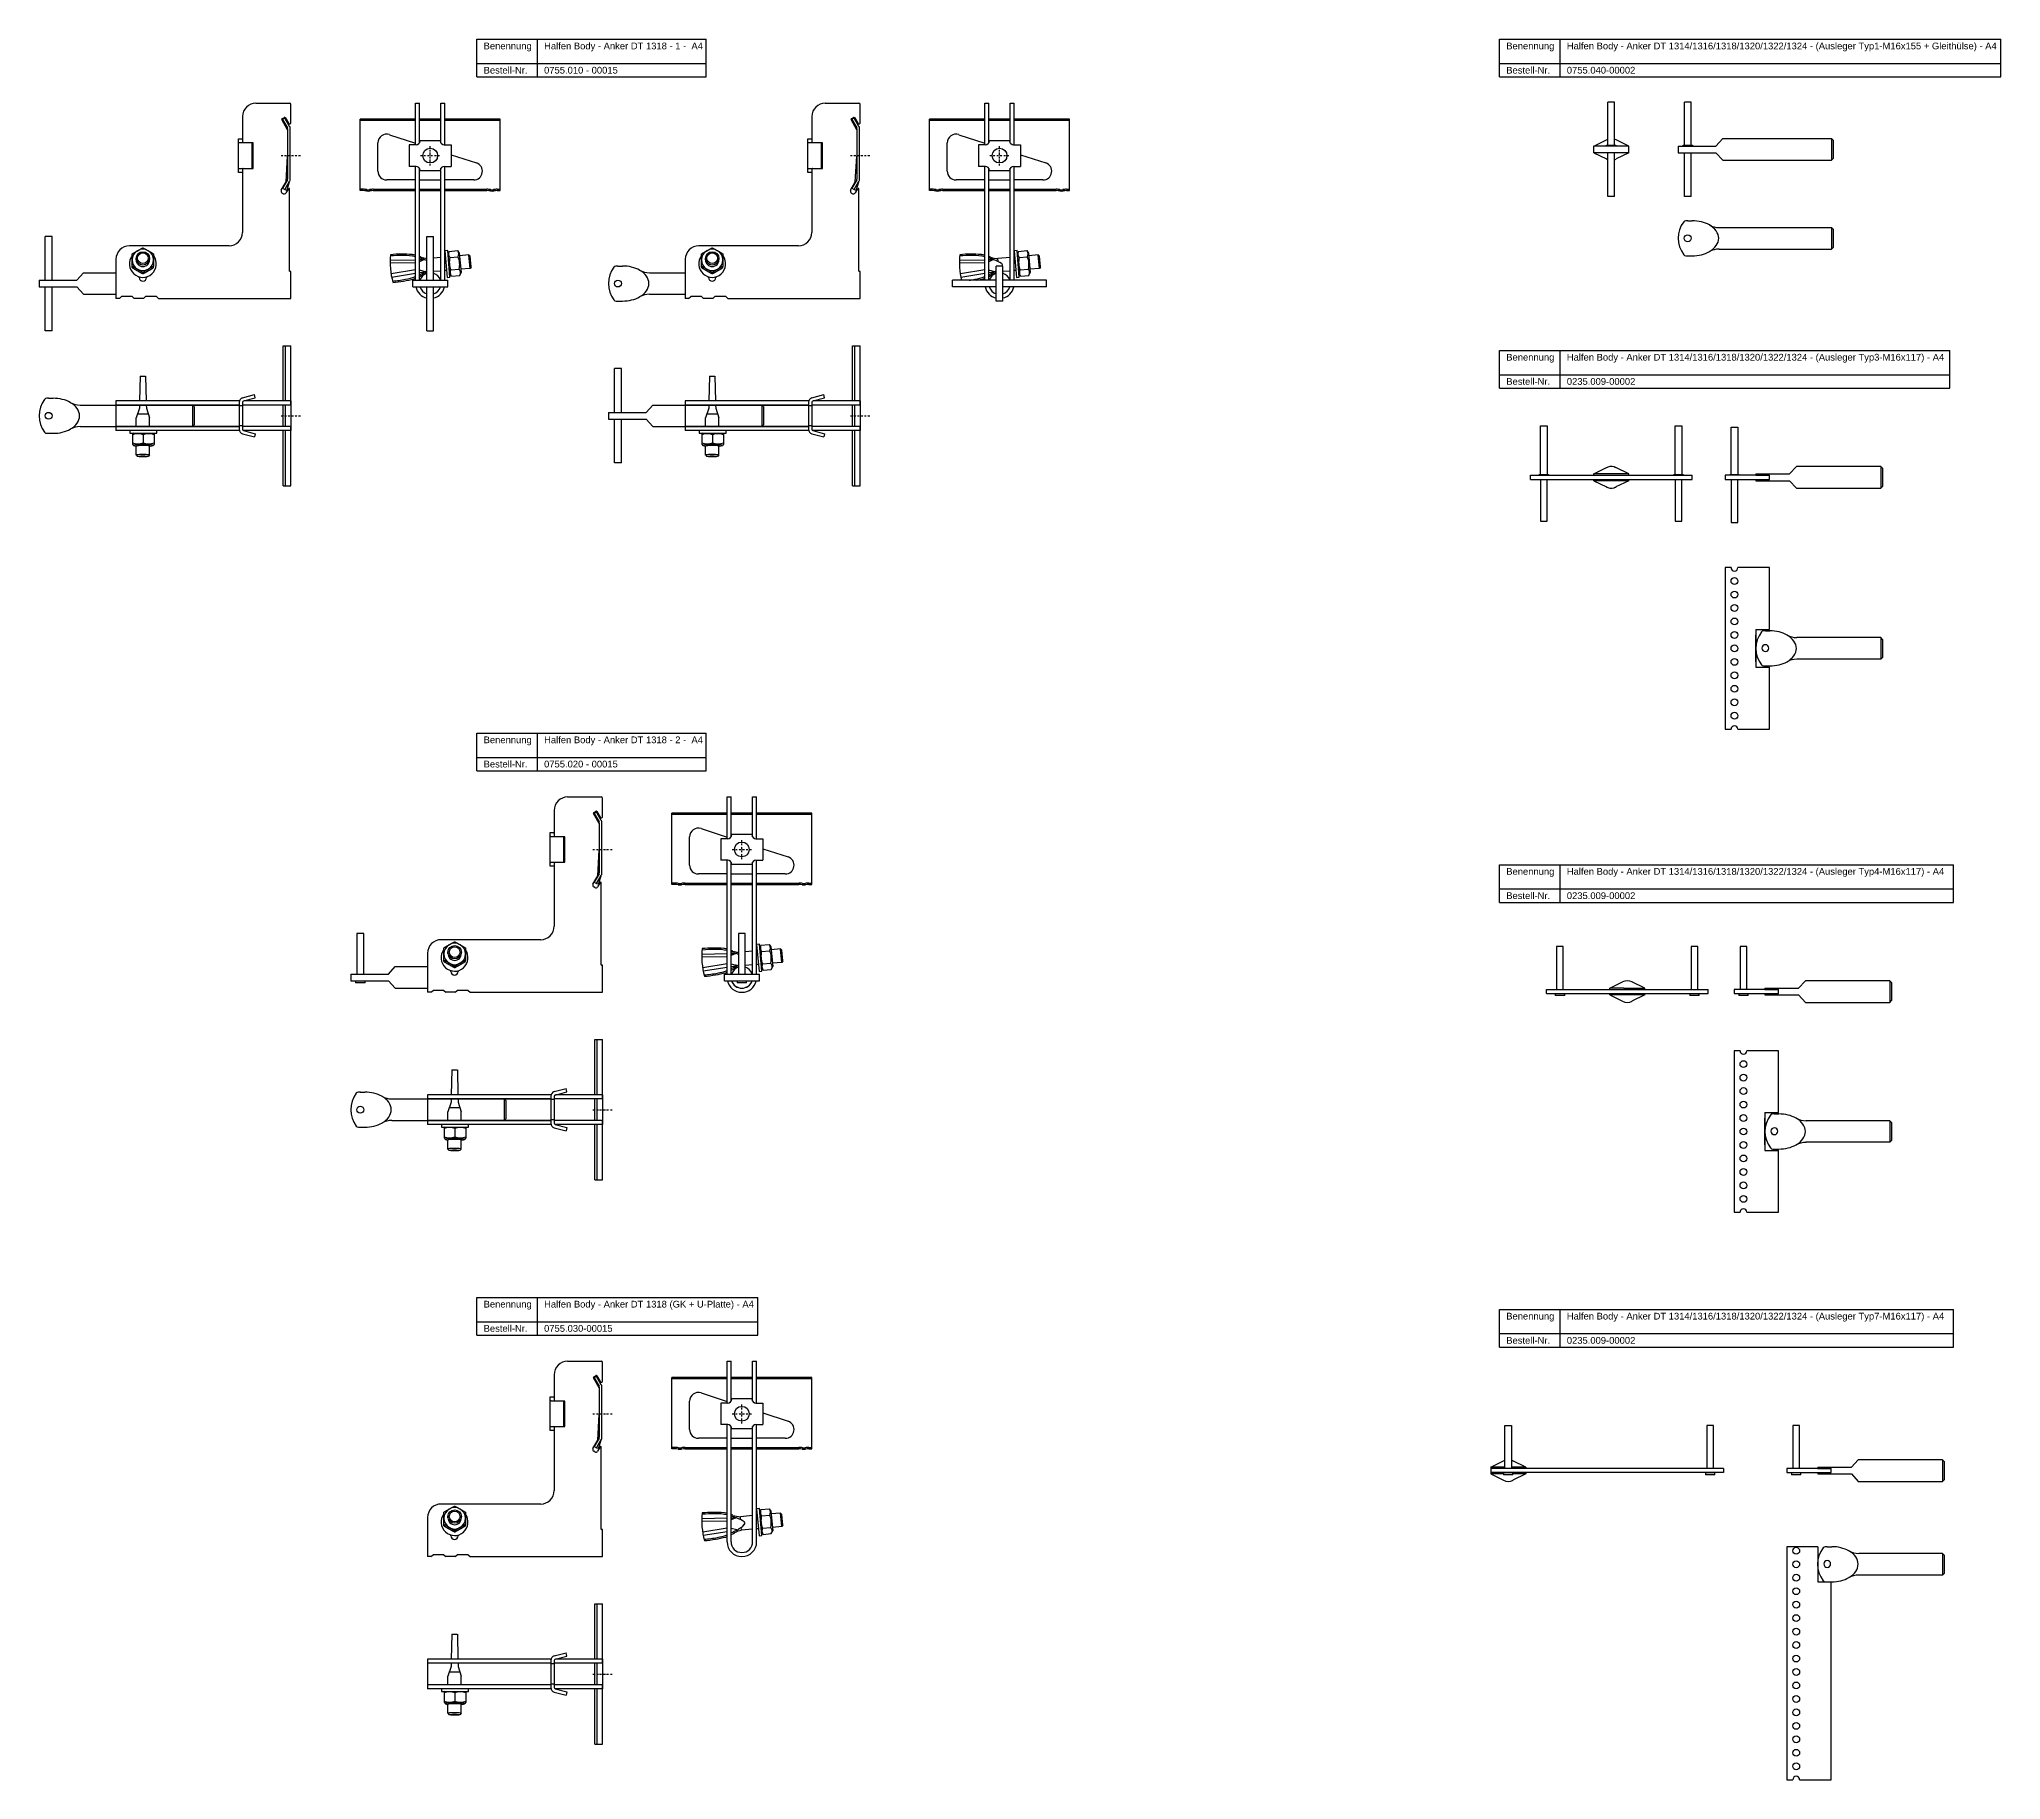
# Model space of a CAD drawing. Header units: millimetres. Extents: x 5002 to 6460, y -1122 to 170.
import ezdxf

# ---------------------------------------------------------------- set-up
doc = ezdxf.new("R2010")
doc.units = ezdxf.units.MM
doc.header["$LTSCALE"] = 10
doc.linetypes.add('STRICHPUNKT2', pattern=[0.5, 0.25, -0.125, 0, -0.125])
doc.layers.add('HALFEN', color=2, linetype='Continuous')
doc.styles.add('ARIAL50', font='ARIAL.TTF', dxfattribs={"height": 5})

msp = doc.modelspace()

# ---------------------------------------------------------------- texts
at = {"layer": 'HALFEN', "style": 'ARIAL50'}
for s, p in [('Benennung', (5332.6, 162.8)), ('Halfen Body - Anker DT 1318 - 1 -  A4', (5377.5, 162.8)), ('Benennung', (6092.2, 162.8)), ('Halfen Body - Anker DT 1314/1316/1318/1320/1322/1324 - (Ausleger Typ1-M16x155 + Gleithülse) - A4', (6137.2, 162.8)), ('Bestell-Nr.', (5332.6, 144.8)), ('0755.010 - 00015', (5377.5, 144.8)), ('Bestell-Nr.', (6092.2, 144.8)), ('0755.040-00002', (6137.2, 144.8)), ('Benennung', (6092.2, -68.3)), ('Halfen Body - Anker DT 1314/1316/1318/1320/1322/1324 - (Ausleger Typ3-M16x117) - A4', (6137.2, -68.3)), ('Bestell-Nr.', (6092.2, -86.3)), ('0235.009-00002', (6137.2, -86.3)), ('Benennung', (5332.6, -352.4)), ('Halfen Body - Anker DT 1318 - 2 -  A4', (5377.5, -352.4)), ('Bestell-Nr.', (5332.6, -370.4)), ('0755.020 - 00015', (5377.5, -370.4)), ('Benennung', (6092.2, -450.1)), ('Halfen Body - Anker DT 1314/1316/1318/1320/1322/1324 - (Ausleger Typ4-M16x117) - A4', (6137.2, -450.1)), ('Bestell-Nr.', (6092.2, -468.1)), ('0235.009-00002', (6137.2, -468.1)), ('Benennung', (5332.6, -771.4)), ('Halfen Body - Anker DT 1318 (GK + U-Platte) - A4', (5377.5, -771.4)), ('Bestell-Nr.', (5332.6, -789.4)), ('0755.030-00015', (5377.5, -789.4)), ('Benennung', (6092.2, -780.3)), ('Halfen Body - Anker DT 1314/1316/1318/1320/1322/1324 - (Ausleger Typ7-M16x117) - A4', (6137.2, -780.3)), ('Bestell-Nr.', (6092.2, -798.3)), ('0235.009-00002', (6137.2, -798.3))]:
    msp.add_text(s, height=5, dxfattribs=at).set_placement(p)

# ---------------------------------------------------------------- linework, layer by layer
at = {"layer": 'HALFEN'}
for p, q in [((5327.6, 170.3), (5497.8, 170.3)), ((5327.6, 142.3), (5327.6, 170.3)), ((5372.5, 142.3), (5372.5, 170.3)), ((5497.8, 142.3), (5497.8, 170.3)), ((6087.2, 170.3), (6459.5, 170.3)), ((6087.2, 142.3), (6087.2, 170.3)), ((6132.2, 142.3), (6132.2, 170.3)), ((6459.5, 142.3), (6459.5, 170.3)), ((5327.6, 152.3), (5497.8, 152.3)), ((6087.2, 152.3), (6459.5, 152.3)), ((5327.6, 142.3), (5497.8, 142.3)), ((6087.2, 142.3), (6459.5, 142.3)), ((5281.9, 91.9), (5281.9, 122.9)), ((5281.9, 122.9), (5284.9, 122.9)), ((5284.9, 93.2), (5284.9, 122.9)), ((5300.9, 93.2), (5300.9, 122.9)), ((5300.9, 122.9), (5303.9, 122.9)), ((5303.9, 91.9), (5303.9, 122.9)), ((5704.8, 91.9), (5704.8, 122.9)), ((5704.8, 122.9), (5707.8, 122.9)), ((5707.8, 93.2), (5707.8, 122.9)), ((5723.8, 93.2), (5723.8, 122.9)), ((5723.8, 122.9), (5726.8, 122.9)), ((5726.8, 91.9), (5726.8, 122.9)), ((6167.7, 91.7), (6167.7, 123.5)), ((6172.7, 123.5), (6167.7, 123.5)), ((6172.7, 91.7), (6172.7, 123.5)), ((6224.5, 91.7), (6224.5, 123.5)), ((6229.5, 123.5), (6224.5, 123.5)), ((6229.5, 91.7), (6229.5, 123.5)), ((5240.9, 57.9), (5240.9, 110.9)), ((5281.9, 110.9), (5240.9, 110.9)), ((5281.9, 109.9), (5240.9, 109.9)), ((5300.9, 110.9), (5284.9, 110.9)), ((5300.9, 109.9), (5284.9, 109.9)), ((5344.9, 110.9), (5303.9, 110.9)), ((5344.9, 109.9), (5303.9, 109.9)), ((5344.9, 57.9), (5344.9, 110.9)), ((5663.8, 57.9), (5663.8, 110.9)), ((5704.8, 110.9), (5663.8, 110.9)), ((5704.8, 109.9), (5663.8, 109.9)), ((5723.8, 110.9), (5707.8, 110.9)), ((5723.8, 109.9), (5707.8, 109.9)), ((5767.8, 110.9), (5726.8, 110.9)), ((5767.8, 109.9), (5726.8, 109.9)), ((5767.8, 57.9), (5767.8, 110.9)), ((5254.1, 72.3), (5254.1, 93.3)), ((5262.6, 99.4), (5281.9, 93.2)), ((5277.2, 91.9), (5277.2, 75.9)), ((5282.4, 91.9), (5277.2, 91.9)), ((5300.4, 94.9), (5285.4, 94.9)), ((5303.4, 91.9), (5308.6, 91.9)), ((5308.6, 91.9), (5308.6, 75.9)), ((5677, 72.3), (5677, 93.3)), ((5685.5, 99.4), (5704.8, 93.2)), ((5700.1, 91.9), (5700.1, 75.9)), ((5705.3, 91.9), (5700.1, 91.9)), ((5723.3, 94.9), (5708.3, 94.9)), ((5726.3, 91.9), (5731.5, 91.9)), ((5731.5, 91.9), (5731.5, 75.9)), ((6157.2, 91), (6166.7, 95.7)), ((6157.2, 86), (6157.2, 91)), ((6183.2, 91), (6157.2, 91)), ((6166.7, 91), (6166.7, 91.7)), ((6166.7, 91.7), (6173.7, 91.7)), ((6173.7, 91.7), (6173.7, 91)), ((6183.2, 91), (6173.8, 95.7)), ((6183.2, 86), (6183.2, 91)), ((6220, 91), (6248, 91)), ((6220, 91), (6220, 86)), ((6223.5, 91), (6223.5, 91.7)), ((6223.5, 91.7), (6230.5, 91.7)), ((6230.5, 91.7), (6230.5, 91)), ((6248, 91), (6253, 96.5)), ((6253, 96.5), (6333.8, 96.5)), ((6333.8, 96.5), (6333.8, 80.5)), ((6335, 95.3), (6333.8, 96.5)), ((6335, 95.3), (6335, 81.8)), ((5282.4, 75.9), (5277.2, 75.9)), ((5281.9, -8.6), (5281.9, 75.9)), ((5284.9, -8.6), (5284.9, 74.5)), ((5285.4, 72.9), (5300.4, 72.9)), ((5300.9, -8.6), (5300.9, 74.6)), ((5303.4, 75.9), (5308.6, 75.9)), ((5303.9, -8.6), (5303.9, 75.9)), ((5308.6, 84.5), (5327.2, 78.4)), ((5705.3, 75.9), (5700.1, 75.9)), ((5704.8, -8.6), (5704.8, 75.9)), ((5707.8, -8.6), (5707.8, 74.5)), ((5708.3, 72.9), (5723.3, 72.9)), ((5723.8, -8.6), (5723.8, 74.6)), ((5726.3, 75.9), (5731.5, 75.9)), ((5726.8, -8.6), (5726.8, 75.9)), ((5731.5, 84.5), (5750.1, 78.4)), ((6183.2, 86), (6157.2, 86)), ((6157.2, 86), (6166.7, 81.4)), ((6167.7, 53.5), (6167.7, 86)), ((6172.7, 53.5), (6172.7, 86)), ((6183.2, 86), (6173.8, 81.4)), ((6220, 86), (6248, 86)), ((6224.5, 53.5), (6224.5, 86)), ((6229.5, 53.5), (6229.5, 86)), ((6248, 86), (6253, 80.5)), ((6253, 80.5), (6333.8, 80.5)), ((6333.8, 80.5), (6335, 81.8)), ((5243.1, 58.9), (5240.9, 58.9)), ((5250.6, 58.9), (5281.9, 58.9)), ((5281.9, 65.8), (5260.6, 65.8)), ((5284.9, 65.8), (5300.9, 65.8)), ((5284.9, 58.9), (5300.9, 58.9)), ((5325.2, 65.8), (5303.9, 65.8)), ((5303.9, 58.9), (5335.1, 58.9)), ((5342.6, 58.9), (5344.9, 58.9)), ((5666, 58.9), (5663.8, 58.9)), ((5673.5, 58.9), (5704.8, 58.9)), ((5704.8, 65.8), (5683.5, 65.8)), ((5707.8, 65.8), (5723.8, 65.8)), ((5707.8, 58.9), (5723.8, 58.9)), ((5748.1, 65.8), (5726.8, 65.8)), ((5726.8, 58.9), (5758, 58.9)), ((5765.5, 58.9), (5767.8, 58.9)), ((5243.1, 57.9), (5240.9, 57.9)), ((5250.6, 57.9), (5281.9, 57.9)), ((5284.9, 57.9), (5300.9, 57.9)), ((5303.9, 57.9), (5335.1, 57.9)), ((5342.6, 57.9), (5344.9, 57.9)), ((5666, 57.9), (5663.8, 57.9)), ((5673.5, 57.9), (5704.8, 57.9)), ((5707.8, 57.9), (5723.8, 57.9)), ((5726.8, 57.9), (5758, 57.9)), ((5765.5, 57.9), (5767.8, 57.9)), ((6172.7, 53.5), (6167.7, 53.5)), ((6229.5, 53.5), (6224.5, 53.5)), ((6227, 35.5), (6230.4, 35.5)), ((6250.4, 30.5), (6333.8, 30.5)), ((6333.8, 30.5), (6333.8, 14.5)), ((6335, 29.2), (6333.8, 30.5)), ((6335, 29.2), (6335, 15.7)), ((5007, -8.6), (5007, 23.9)), ((5012, 23.9), (5007, 23.9)), ((5012, -8.6), (5012, 23.9)), ((5290.4, -8.6), (5290.4, 23.9)), ((5290.4, 23.9), (5295.4, 23.9)), ((5295.4, -8.6), (5295.4, 23.9)), ((6333.8, 14.5), (6335, 15.7)), ((5074.5, 6.6), (5074.5, 7.6)), ((5084.5, 6.6), (5084.5, 7.6)), ((5263.1, 6.3), (5281.9, 6.6)), ((5281.9, 4.2), (5263.1, 4)), ((5284.9, 6.7), (5288.5, 6.7)), ((5288.5, 6.7), (5284.9, 5.1)), ((5300.9, 8.3), (5295.4, 7.8)), ((5305.9, 13.5), (5303.9, 13.3)), ((5303.9, 13.3), (5305.6, -6.6)), ((5304.3, 8.6), (5303.9, 8.5)), ((5307.6, -6.4), (5305.9, 13.5)), ((5307.1, 12.8), (5306.1, 10.8)), ((5306.1, 10.8), (5307.4, -3.8)), ((5307.1, 12.8), (5313.2, 13.4)), ((5307.5, 8.2), (5313.6, 8.8)), ((5313.2, 13.4), (5314.5, 11.5)), ((5314.5, 11.5), (5315.8, -3)), ((5321.6, 10.1), (5314.7, 9.5)), ((5322.5, 0.1), (5315.5, -0.5)), ((5322.7, 9.2), (5321.6, 10.1)), ((5322.5, 0.1), (5321.6, 10.1)), ((5323.4, 1.2), (5322.5, 0.1)), ((5323.4, 1.2), (5322.7, 9.2)), ((5432.4, 1.9), (5435.8, 1.9)), ((5497.4, 6.6), (5497.4, 7.6)), ((5507.4, 6.6), (5507.4, 7.6)), ((5686, 6.3), (5704.8, 6.6)), ((5704.8, 4.2), (5686, 4)), ((5707.8, 6.7), (5711.4, 6.7)), ((5711.4, 6.7), (5707.8, 5.1)), ((5711.4, 6.7), (5707.8, 5.1)), ((5713.3, -24.1), (5713.3, 1.9)), ((5718.3, 1.9), (5713.3, 1.9)), ((5723.8, 8.3), (5714.6, 7.5)), ((5714.8, 5.3), (5714.6, 7.5)), ((5718.3, -24.1), (5718.3, 1.9)), ((5728.8, 13.5), (5726.8, 13.3)), ((5726.8, 13.3), (5728.5, -6.6)), ((5727.2, 8.6), (5726.8, 8.5)), ((5730.5, -6.4), (5728.8, 13.5)), ((5730, 12.8), (5729, 10.8)), ((5729, 10.8), (5730.3, -3.8)), ((5730, 12.8), (5736.1, 13.4)), ((5730.4, 8.2), (5736.5, 8.8)), ((5736.1, 13.4), (5737.4, 11.5)), ((5737.4, 11.5), (5738.6, -3)), ((5744.5, 10.1), (5737.6, 9.5)), ((5745.4, 0.1), (5738.4, -0.5)), ((5745.6, 9.2), (5744.5, 10.1)), ((5745.4, 0.1), (5744.5, 10.1)), ((5746.3, 1.2), (5745.4, 0.1)), ((5746.3, 1.2), (5745.6, 9.2)), ((6225.6, 9.5), (6230.4, 9.5)), ((6250.4, 14.5), (6333.8, 14.5)), ((5002.5, -8.6), (5030.5, -8.6)), ((5002.5, -8.6), (5002.5, -13.6)), ((5002.5, -13.6), (5030.5, -13.6)), ((5007, -46.1), (5007, -13.6)), ((5012, -46.1), (5012, -13.6)), ((5030.5, -8.6), (5035.5, -3.1)), ((5030.5, -13.6), (5035.5, -19.1)), ((5035.5, -3.1), (5059.5, -3.1)), ((5281.9, -1), (5263.8, -4)), ((5264.2, -6.3), (5281.9, -3.5)), ((5279.9, -8.6), (5305.9, -8.6)), ((5279.9, -13.6), (5279.9, -8.6)), ((5279.9, -13.6), (5305.9, -13.6)), ((5289.3, -2.3), (5284.9, -1.2)), ((5284.9, -3), (5289.3, -2.3)), ((5290.4, -46.1), (5290.4, -13.6)), ((5300.9, -1.8), (5295.4, -2.2)), ((5295.4, -46.1), (5295.4, -13.6)), ((5305.2, -1.4), (5303.9, -1.5)), ((5305.6, -6.6), (5307.6, -6.4)), ((5305.9, -13.6), (5305.9, -8.6)), ((5308.7, -5.6), (5307.4, -3.8)), ((5308.3, -1), (5314.4, -0.5)), ((5308.7, -5.6), (5314.8, -5.1)), ((5314.8, -5.1), (5315.8, -3)), ((5455.8, -3.1), (5482.4, -3.1)), ((5713.3, -8.6), (5680.8, -8.6)), ((5680.8, -13.6), (5680.8, -8.6)), ((5713.3, -13.6), (5680.8, -13.6)), ((5704.8, -1), (5686.7, -4)), ((5687.1, -6.3), (5704.8, -3.5)), ((5712.1, -2.3), (5707.8, -1.2)), ((5712.1, -2.3), (5707.8, -1.2)), ((5707.8, -3), (5712.1, -2.3)), ((5723.8, -1.8), (5718.3, -2.2)), ((5750.8, -8.6), (5718.3, -8.6)), ((5750.8, -13.6), (5718.3, -13.6)), ((5728.1, -1.4), (5726.8, -1.5)), ((5728.5, -6.6), (5730.5, -6.4)), ((5731.6, -5.6), (5730.3, -3.8)), ((5731.2, -1), (5737.3, -0.5)), ((5731.6, -5.6), (5737.7, -5.1)), ((5737.7, -5.1), (5738.6, -3)), ((5750.8, -13.6), (5750.8, -8.6)), ((5035.5, -19.1), (5059.5, -19.1)), ((5062, -22.1), (5059.5, -22.1)), ((5062, -22.1), (5059.5, -22.1)), ((5062, -22.1), (5063.5, -20.8)), ((5071.5, -20.8), (5063.5, -20.8)), ((5071.5, -20.8), (5073, -22.1)), ((5080, -22.1), (5073, -22.1)), ((5080, -22.1), (5081.5, -20.8)), ((5089.5, -20.8), (5081.5, -20.8)), ((5089.5, -20.8), (5091, -22.1)), ((5431, -24.1), (5435.8, -24.1)), ((5455.8, -19.1), (5482.4, -19.1)), ((5484.9, -22.1), (5482.4, -22.1)), ((5484.9, -22.1), (5482.4, -22.1)), ((5484.9, -22.1), (5486.4, -20.8)), ((5494.4, -20.8), (5486.4, -20.8)), ((5494.4, -20.8), (5495.9, -22.1)), ((5502.9, -22.1), (5495.9, -22.1)), ((5502.9, -22.1), (5504.4, -20.8)), ((5512.4, -20.8), (5504.4, -20.8)), ((5512.4, -20.8), (5513.9, -22.1)), ((5718.3, -24.1), (5713.3, -24.1)), ((5012, -46.1), (5007, -46.1)), ((5183.8, -98.3), (5183.8, -57.3)), ((5183.8, -57.3), (5189.5, -57.3)), ((5185.5, -98.3), (5185.5, -57.3)), ((5189.5, -101.3), (5189.5, -57.3)), ((5290.4, -46.1), (5295.4, -46.1)), ((5606.6, -98.3), (5606.6, -57.3)), ((5606.6, -57.3), (5612.4, -57.3)), ((5608.4, -98.3), (5608.4, -57.3)), ((5612.4, -101.3), (5612.4, -57.3)), ((6087.2, -60.8), (6421.7, -60.8)), ((6087.2, -88.8), (6087.2, -60.8)), ((6132.2, -88.8), (6132.2, -60.8)), ((6421.7, -88.8), (6421.7, -60.8)), ((5077.5, -79.8), (5077, -98.3)), ((5077.5, -79.8), (5081.5, -79.8)), ((5081.5, -79.8), (5082, -98.3)), ((5429.9, -106.8), (5429.9, -74.3)), ((5434.9, -74.3), (5429.9, -74.3)), ((5434.9, -106.8), (5434.9, -74.3)), ((5500.4, -79.8), (5499.9, -98.3)), ((5500.4, -79.8), (5504.4, -79.8)), ((5504.4, -79.8), (5504.8, -98.3)), ((6087.2, -78.8), (6421.7, -78.8)), ((5009.5, -96.3), (5012.9, -96.3)), ((5032.9, -101.3), (5151, -101.3)), ((5151.1, -98.3), (5059.5, -98.3)), ((5059.5, -98.3), (5059.5, -120.3)), ((5151, -101.3), (5059.5, -101.3)), ((5077, -101.3), (5076.9, -103.7)), ((5082, -101.3), (5082.1, -103.7)), ((5116.3, -101.3), (5116.3, -117.3)), ((5117.5, -102.5), (5116.3, -101.3)), ((5151, -99.3), (5151, -119.3)), ((5153.5, -101.8), (5151, -101.8)), ((5153.5, -99.3), (5153.5, -119.3)), ((5189.5, -101.3), (5153.5, -101.3)), ((5153.5, -101.3), (5153.5, -103.3)), ((5153.6, -95.9), (5162.4, -93.6)), ((5154.2, -98.3), (5163, -96)), ((5189.5, -98.3), (5154.4, -98.3)), ((5163, -96), (5162.4, -93.6)), ((5183.8, -117.3), (5183.8, -101.3)), ((5185.5, -117.3), (5185.5, -101.3)), ((5189.5, -98.3), (5189.5, -120.3)), ((5189.5, -101.3), (5189.5, -117.3)), ((5453.4, -106.8), (5458.4, -101.3)), ((5458.4, -101.3), (5482.4, -101.3)), ((5574, -98.3), (5482.4, -98.3)), ((5482.4, -98.3), (5482.4, -120.3)), ((5573.9, -101.3), (5482.4, -101.3)), ((5482.4, -101.3), (5573.9, -101.3)), ((5499.8, -101.3), (5499.8, -103.7)), ((5504.9, -101.3), (5505, -103.7)), ((5539.2, -101.3), (5539.2, -117.3)), ((5540.4, -102.5), (5539.2, -101.3)), ((5573.9, -99.3), (5573.9, -119.3)), ((5576.4, -101.8), (5573.9, -101.8)), ((5576.4, -99.3), (5576.4, -119.3)), ((5612.4, -101.3), (5576.4, -101.3)), ((5576.4, -101.3), (5576.4, -103.3)), ((5576.5, -95.9), (5585.2, -93.6)), ((5577.1, -98.3), (5585.9, -96)), ((5612.4, -98.3), (5577.3, -98.3)), ((5585.9, -96), (5585.2, -93.6)), ((5606.6, -117.3), (5606.6, -101.3)), ((5608.4, -117.3), (5608.4, -101.3)), ((5612.4, -98.3), (5612.4, -120.3)), ((5612.4, -101.3), (5612.4, -117.3)), ((6087.2, -88.8), (6421.7, -88.8)), ((5076.9, -103.7), (5074.5, -110.8)), ((5074.5, -117.3), (5074.5, -110.8)), ((5075.5, -107.8), (5083.4, -107.8)), ((5082.1, -103.7), (5084.5, -110.8)), ((5084.5, -117.3), (5084.5, -110.8)), ((5116.3, -117.3), (5117.5, -116.1)), ((5117.5, -102.5), (5117.5, -116.1)), ((5153.5, -103.3), (5153.5, -115.3)), ((5153.5, -115.3), (5153.5, -117.3)), ((5425.4, -106.8), (5453.4, -106.8)), ((5425.4, -106.8), (5425.4, -111.8)), ((5425.4, -111.8), (5453.4, -111.8)), ((5429.9, -144.3), (5429.9, -111.8)), ((5434.9, -144.3), (5434.9, -111.8)), ((5453.4, -111.8), (5458.4, -117.3)), ((5499.8, -103.7), (5497.4, -110.8)), ((5497.4, -117.3), (5497.4, -110.8)), ((5498.4, -107.8), (5506.3, -107.8)), ((5505, -103.7), (5507.4, -110.8)), ((5507.4, -117.3), (5507.4, -110.8)), ((5539.2, -117.3), (5540.4, -116.1)), ((5540.4, -102.5), (5540.4, -116.1)), ((5576.4, -103.3), (5576.4, -115.3)), ((5576.4, -115.3), (5576.4, -117.3)), ((5008.1, -122.3), (5012.9, -122.3)), ((5032.9, -117.3), (5151, -117.3)), ((5151, -117.3), (5059.5, -117.3)), ((5151.1, -120.3), (5059.5, -120.3)), ((5089.8, -120.3), (5069.8, -120.3)), ((5069.8, -120.3), (5069.8, -122.3)), ((5069.8, -122.3), (5089.8, -122.3)), ((5072.5, -122.3), (5071.8, -122.7)), ((5071.8, -122.7), (5071.8, -130.3)), ((5071.8, -130.3), (5072.5, -131.3)), ((5072.5, -122.3), (5087.1, -122.3)), ((5079.8, -123.2), (5079.8, -129.4)), ((5087.1, -122.3), (5087.8, -122.7)), ((5087.8, -130.3), (5087.1, -131.3)), ((5087.8, -122.7), (5087.8, -130.3)), ((5089.8, -122.3), (5089.8, -120.3)), ((5153.5, -116.8), (5151, -116.8)), ((5189.5, -117.3), (5153.5, -117.3)), ((5153.6, -122.7), (5162.4, -125)), ((5154.2, -120.2), (5163, -122.6)), ((5189.5, -120.3), (5154.4, -120.3)), ((5163, -122.6), (5162.4, -125)), ((5183.8, -161.3), (5183.8, -120.3)), ((5185.5, -161.3), (5185.5, -120.3)), ((5189.5, -161.3), (5189.5, -117.3)), ((5458.4, -117.3), (5482.4, -117.3)), ((5573.9, -117.3), (5482.4, -117.3)), ((5482.4, -117.3), (5573.9, -117.3)), ((5574, -120.3), (5482.4, -120.3)), ((5512.7, -120.3), (5492.7, -120.3)), ((5492.7, -120.3), (5492.7, -122.3)), ((5492.7, -122.3), (5512.7, -122.3)), ((5495.4, -122.3), (5494.7, -122.7)), ((5494.7, -122.7), (5494.7, -130.3)), ((5494.7, -130.3), (5495.4, -131.3)), ((5495.4, -122.3), (5510, -122.3)), ((5502.7, -123.2), (5502.7, -129.4)), ((5510, -122.3), (5510.7, -122.7)), ((5510.7, -130.3), (5510, -131.3)), ((5510.7, -122.7), (5510.7, -130.3)), ((5512.7, -122.3), (5512.7, -120.3)), ((5576.4, -116.8), (5573.9, -116.8)), ((5612.4, -117.3), (5576.4, -117.3)), ((5576.5, -122.7), (5585.2, -125)), ((5577.1, -120.2), (5585.9, -122.6)), ((5612.4, -120.3), (5577.3, -120.3)), ((5585.9, -122.6), (5585.2, -125)), ((5606.6, -161.3), (5606.6, -120.3)), ((5608.4, -161.3), (5608.4, -120.3)), ((5612.4, -161.3), (5612.4, -117.3)), ((6117.7, -152.8), (6117.7, -116.8)), ((6117.7, -116.8), (6122.7, -116.8)), ((6122.7, -116.8), (6122.7, -152.8)), ((6217.7, -152.8), (6217.7, -116.8)), ((6217.7, -116.8), (6222.7, -116.8)), ((6222.7, -116.8), (6222.7, -152.8)), ((6259.2, -152.8), (6259.2, -117.8)), ((6259.2, -117.8), (6264.2, -117.8)), ((6264.2, -117.8), (6264.2, -152.8)), ((5074.5, -138.5), (5074.5, -131.7)), ((5074.5, -138.4), (5075.5, -139.4)), ((5084.5, -138.4), (5083.5, -139.4)), ((5084.5, -138.4), (5084.5, -131.6)), ((5434.9, -144.3), (5429.9, -144.3)), ((5497.4, -138.5), (5497.4, -131.7)), ((5497.4, -138.4), (5498.4, -139.4)), ((5507.4, -138.4), (5506.4, -139.4)), ((5507.4, -138.4), (5507.4, -131.6)), ((6110.2, -156.5), (6110.2, -153.5)), ((6110.2, -153.5), (6230.2, -153.5)), ((6110.2, -156.5), (6230.2, -156.5)), ((6116.7, -153.5), (6116.7, -152.8)), ((6116.7, -152.8), (6123.7, -152.8)), ((6117.7, -156.5), (6117.7, -187.5)), ((6122.7, -187.5), (6122.7, -156.5)), ((6123.7, -152.8), (6123.7, -153.5)), ((6157.2, -152.5), (6166.6, -147.8)), ((6183.2, -152.5), (6157.2, -152.5)), ((6157.2, -153.5), (6157.2, -152.5)), ((6157.2, -157.5), (6157.2, -156.5)), ((6183.2, -157.5), (6157.2, -157.5)), ((6157.2, -157.5), (6166.6, -162.1)), ((6183.2, -152.5), (6173.7, -147.8)), ((6183.2, -157.5), (6173.7, -162.1)), ((6183.2, -153.5), (6183.2, -152.5)), ((6183.2, -157.5), (6183.2, -156.5)), ((6216.7, -153.5), (6216.7, -152.8)), ((6216.7, -152.8), (6223.7, -152.8)), ((6217.7, -156.5), (6217.7, -187.5)), ((6222.7, -187.5), (6222.7, -156.5)), ((6223.7, -152.8), (6223.7, -153.5)), ((6230.2, -156.5), (6230.2, -153.5)), ((6277.7, -153.5), (6254.7, -153.5)), ((6254.7, -153.5), (6254.7, -156.5)), ((6254.7, -156.5), (6277.7, -156.5)), ((6258.2, -153.5), (6258.2, -152.8)), ((6258.2, -152.8), (6265.2, -152.8)), ((6259.2, -156.5), (6259.2, -188.5)), ((6264.2, -188.5), (6264.2, -156.5)), ((6265.2, -152.8), (6265.2, -153.5)), ((6277.7, -152.5), (6302.7, -152.5)), ((6277.7, -152.5), (6277.7, -153.5)), ((6277.7, -153.5), (6287.7, -153.5)), ((6277.7, -156.5), (6277.7, -157.5)), ((6277.7, -156.5), (6287.7, -156.5)), ((6277.7, -157.5), (6302.7, -157.5)), ((6287.7, -156.5), (6287.7, -153.5)), ((6302.7, -152.5), (6307.7, -147)), ((6302.7, -157.5), (6307.7, -163)), ((6370.5, -147), (6307.7, -147)), ((6370.5, -147), (6370.5, -163)), ((6371.7, -148.2), (6370.5, -147)), ((6371.7, -148.2), (6371.7, -161.7)), ((5183.8, -161.3), (5189.5, -161.3)), ((5606.6, -161.3), (5612.4, -161.3)), ((6307.7, -163), (6370.5, -163)), ((6366.4, -163), (6370.5, -163)), ((6370.5, -163), (6371.7, -161.7)), ((6117.7, -187.5), (6122.7, -187.5)), ((6217.7, -187.5), (6222.7, -187.5)), ((6259.2, -188.5), (6264.2, -188.5)), ((6259.2, -222), (6254.7, -222)), ((6254.7, -222), (6254.7, -342)), ((6287.7, -222), (6264.3, -222)), ((6287.7, -268), (6287.7, -222)), ((6277.7, -268), (6277.7, -296)), ((6277.7, -268), (6287.7, -268)), ((6277.7, -269), (6277.7, -279.5)), ((6277.7, -292), (6277.7, -272)), ((6284.7, -269), (6288.1, -269)), ((6370.5, -274), (6308.1, -274)), ((6370.5, -274), (6370.5, -290)), ((6371.7, -275.3), (6370.5, -274)), ((6371.7, -275.3), (6371.7, -288.8)), ((6277.7, -284.6), (6277.7, -295)), ((6370.5, -290), (6308.1, -290)), ((6370.5, -290), (6371.7, -288.8)), ((6277.7, -296), (6287.7, -296)), ((6283.3, -295), (6288.1, -295)), ((6287.7, -342), (6287.7, -296)), ((5327.6, -344.9), (5497.8, -344.9)), ((5327.6, -372.9), (5327.6, -344.9)), ((5372.5, -372.9), (5372.5, -344.9)), ((5497.8, -372.9), (5497.8, -344.9)), ((6254.7, -342), (6259.2, -342)), ((6264.3, -342), (6287.7, -342)), ((5327.6, -362.9), (5497.8, -362.9)), ((5327.6, -372.9), (5497.8, -372.9)), ((5513.4, -423.3), (5513.4, -392.3)), ((5513.4, -392.3), (5516.4, -392.3)), ((5516.4, -422), (5516.4, -392.3)), ((5532.4, -422), (5532.4, -392.3)), ((5532.4, -392.3), (5535.4, -392.3)), ((5535.4, -423.3), (5535.4, -392.3)), ((5472.4, -457.3), (5472.4, -404.3)), ((5513.4, -404.3), (5472.4, -404.3)), ((5513.4, -405.3), (5472.4, -405.3)), ((5532.4, -404.3), (5516.4, -404.3)), ((5532.4, -405.3), (5516.4, -405.3)), ((5576.4, -404.3), (5535.4, -404.3)), ((5576.4, -405.3), (5535.4, -405.3)), ((5576.4, -457.3), (5576.4, -404.3)), ((5485.6, -443), (5485.6, -422)), ((5494.1, -415.8), (5513.4, -422.1)), ((5531.9, -420.3), (5516.9, -420.3)), ((5508.7, -423.3), (5508.7, -439.3)), ((5513.9, -423.3), (5508.7, -423.3)), ((5534.9, -423.3), (5540.1, -423.3)), ((5540.1, -423.3), (5540.1, -439.3)), ((5540.1, -430.7), (5558.7, -436.8)), ((5513.4, -449.5), (5492.1, -449.5)), ((5513.9, -439.3), (5508.7, -439.3)), ((5513.4, -523.8), (5513.4, -439.3)), ((5516.4, -523.8), (5516.4, -440.7)), ((5516.4, -449.5), (5532.4, -449.5)), ((5516.9, -442.3), (5531.9, -442.3)), ((5532.4, -523.8), (5532.4, -440.7)), ((5534.9, -439.3), (5540.1, -439.3)), ((5535.4, -523.8), (5535.4, -439.3)), ((5556.7, -449.5), (5535.4, -449.5)), ((6087.2, -442.6), (6424.4, -442.6)), ((6087.2, -470.6), (6087.2, -442.6)), ((6132.2, -470.6), (6132.2, -442.6)), ((6424.4, -470.6), (6424.4, -442.6)), ((5474.7, -456.3), (5472.4, -456.3)), ((5474.7, -457.3), (5472.4, -457.3)), ((5482.2, -456.3), (5513.4, -456.3)), ((5482.2, -457.3), (5513.4, -457.3)), ((5516.4, -456.3), (5532.4, -456.3)), ((5516.4, -457.3), (5532.4, -457.3)), ((5535.4, -456.3), (5566.7, -456.3)), ((5535.4, -457.3), (5566.7, -457.3)), ((5574.2, -456.3), (5576.4, -456.3)), ((5574.2, -457.3), (5576.4, -457.3)), ((6087.2, -460.6), (6424.4, -460.6)), ((6087.2, -470.6), (6424.4, -470.6)), ((5238.5, -493.8), (5238.5, -523.8)), ((5243.5, -493.8), (5238.5, -493.8)), ((5243.5, -523.8), (5243.5, -493.8)), ((5521.9, -493.8), (5521.9, -523.8)), ((5526.9, -493.8), (5521.9, -493.8)), ((5526.9, -523.8), (5526.9, -493.8)), ((5306.1, -508.6), (5306.1, -507.6)), ((5316.1, -508.6), (5316.1, -507.6)), ((5494.6, -509), (5513.4, -508.6)), ((5516.4, -508.6), (5520, -508.5)), ((5520, -508.5), (5516.4, -510.1)), ((5532.4, -506.9), (5526.9, -507.4)), ((5537.4, -501.7), (5535.4, -501.9)), ((5535.4, -501.9), (5537.2, -521.8)), ((5535.8, -506.6), (5535.4, -506.7)), ((5539.2, -521.7), (5537.4, -501.7)), ((5538.6, -502.4), (5537.7, -504.4)), ((5537.7, -504.4), (5538.9, -519)), ((5538.6, -502.4), (5544.7, -501.9)), ((5539, -507), (5545.1, -506.5)), ((5544.7, -501.9), (5546, -503.7)), ((5546, -503.7), (5547.3, -518.2)), ((5553.1, -505.1), (5546.2, -505.7)), ((5554.2, -506), (5553.1, -505.1)), ((5554, -515.1), (5553.1, -505.1)), ((5554.9, -514), (5554.2, -506)), ((6129.6, -503.3), (6129.6, -535.3)), ((6134.6, -503.3), (6129.6, -503.3)), ((6134.6, -535.3), (6134.6, -503.3)), ((6229.6, -503.3), (6229.6, -535.3)), ((6234.6, -503.3), (6229.6, -503.3)), ((6234.6, -535.3), (6234.6, -503.3)), ((6265.9, -503.3), (6265.9, -535.3)), ((6270.9, -503.3), (6265.9, -503.3)), ((6270.9, -535.3), (6270.9, -503.3)), ((5234, -523.8), (5262, -523.8)), ((5234, -523.8), (5234, -528.8)), ((5262, -523.8), (5267, -518.3)), ((5267, -518.3), (5291, -518.3)), ((5513.4, -511), (5494.6, -511.3)), ((5513.4, -516.3), (5495.3, -519.2)), ((5495.7, -521.5), (5513.4, -518.7)), ((5511.4, -523.8), (5537.4, -523.8)), ((5511.4, -528.8), (5511.4, -523.8)), ((5520.8, -517.5), (5516.4, -516.4)), ((5516.4, -518.2), (5520.8, -517.5)), ((5532.4, -517), (5526.9, -517.5)), ((5536.7, -516.6), (5535.4, -516.7)), ((5537.2, -521.8), (5539.2, -521.7)), ((5537.4, -528.8), (5537.4, -523.8)), ((5540.2, -520.8), (5538.9, -519)), ((5539.8, -516.2), (5545.9, -515.7)), ((5540.2, -520.8), (5546.3, -520.3)), ((5546.3, -520.3), (5547.3, -518.2)), ((5554, -515.1), (5547.1, -515.7)), ((5554.9, -514), (5554, -515.1)), ((5234, -528.8), (5262, -528.8)), ((5237.5, -528.8), (5237.5, -530.3)), ((5244.5, -530.3), (5237.5, -530.3)), ((5244.5, -530.3), (5244.5, -528.8)), ((5262, -528.8), (5267, -534.3)), ((5267, -534.3), (5291, -534.3)), ((5293.5, -537.3), (5291, -537.3)), ((5293.5, -537.3), (5291, -537.3)), ((5293.5, -537.3), (5295, -536)), ((5303, -536), (5295, -536)), ((5303, -536), (5304.5, -537.3)), ((5311.5, -537.3), (5304.5, -537.3)), ((5311.5, -537.3), (5313, -536)), ((5321, -536), (5313, -536)), ((5321, -536), (5322.5, -537.3)), ((5511.4, -528.8), (5537.4, -528.8)), ((5520.9, -528.8), (5520.9, -530.3)), ((5527.9, -530.3), (5520.9, -530.3)), ((5527.9, -530.3), (5527.9, -528.8)), ((6122.1, -538.3), (6122.1, -535.3)), ((6122.1, -535.3), (6242.1, -535.3)), ((6122.1, -538.3), (6242.1, -538.3)), ((6128.6, -538.3), (6128.6, -539.8)), ((6128.6, -538.3), (6135.6, -538.3)), ((6135.6, -539.8), (6135.6, -538.3)), ((6169.1, -534.3), (6178.5, -529.6)), ((6169.1, -535.3), (6169.1, -534.3)), ((6179.6, -534.3), (6169.1, -534.3)), ((6169.1, -539.3), (6169.1, -538.3)), ((6179.6, -534.3), (6184.6, -534.3)), ((6184.6, -534.3), (6195.1, -534.3)), ((6195.1, -534.3), (6185.6, -529.6)), ((6195.1, -535.3), (6195.1, -534.3)), ((6195.1, -539.3), (6195.1, -538.3)), ((6228.6, -538.3), (6228.6, -539.8)), ((6228.6, -538.3), (6235.6, -538.3)), ((6235.6, -539.8), (6235.6, -538.3)), ((6242.1, -538.3), (6242.1, -535.3)), ((6284.4, -535.3), (6261.4, -535.3)), ((6261.4, -535.3), (6261.4, -538.3)), ((6261.4, -538.3), (6284.4, -538.3)), ((6264.9, -538.3), (6264.9, -539.8)), ((6264.9, -538.3), (6271.9, -538.3)), ((6271.9, -539.8), (6271.9, -538.3)), ((6284.4, -534.3), (6309.4, -534.3)), ((6284.4, -534.3), (6284.4, -535.3)), ((6284.4, -535.3), (6294.4, -535.3)), ((6284.4, -538.3), (6284.4, -539.3)), ((6284.4, -538.3), (6294.4, -538.3)), ((6294.4, -538.3), (6294.4, -535.3)), ((6309.4, -534.3), (6314.4, -528.8)), ((6377.2, -528.8), (6314.4, -528.8)), ((6377.2, -528.8), (6377.2, -544.8)), ((6378.4, -530), (6377.2, -528.8)), ((6378.4, -530), (6378.4, -543.5)), ((6135.6, -539.8), (6128.6, -539.8)), ((6195.1, -539.3), (6169.1, -539.3)), ((6169.1, -539.3), (6178.5, -543.9)), ((6195.1, -539.3), (6185.6, -543.9)), ((6235.6, -539.8), (6228.6, -539.8)), ((6271.9, -539.8), (6264.9, -539.8)), ((6284.4, -539.3), (6309.4, -539.3)), ((6309.4, -539.3), (6314.4, -544.8)), ((6314.4, -544.8), (6377.2, -544.8)), ((6373.1, -544.8), (6377.2, -544.8)), ((6377.2, -544.8), (6378.4, -543.5)), ((5415.3, -613.5), (5415.3, -572.5)), ((5415.3, -572.5), (5421, -572.5)), ((5417, -613.5), (5417, -572.5)), ((5421, -616.5), (5421, -572.5)), ((6265.9, -580.7), (6261.4, -580.7)), ((6261.4, -580.7), (6261.4, -700.7)), ((6294.4, -580.7), (6271, -580.7)), ((6294.4, -626.7), (6294.4, -580.7)), ((5309, -595), (5308.6, -613.5)), ((5309, -595), (5313, -595)), ((5313.1, -595), (5313.5, -613.5)), ((5241, -611.5), (5244.4, -611.5)), ((5385.1, -611.1), (5393.9, -608.8)), ((5385.8, -613.6), (5394.5, -611.2)), ((5394.5, -611.2), (5393.9, -608.8)), ((5264.4, -616.5), (5382.5, -616.5)), ((5382.7, -613.5), (5291, -613.5)), ((5291, -613.5), (5291, -635.5)), ((5382.5, -616.5), (5291, -616.5)), ((5308.4, -619), (5306, -626)), ((5306, -632.5), (5306, -626)), ((5307.1, -623), (5315, -623)), ((5308.5, -616.5), (5308.4, -619)), ((5313.6, -616.5), (5313.6, -619)), ((5313.6, -619), (5316, -626)), ((5316, -632.5), (5316, -626)), ((5347.8, -616.5), (5347.8, -632.5)), ((5349, -617.7), (5347.8, -616.5)), ((5349, -617.7), (5349, -631.3)), ((5382.5, -614.5), (5382.5, -634.5)), ((5385, -617), (5382.5, -617)), ((5385, -614.5), (5385, -634.5)), ((5421, -616.5), (5385, -616.5)), ((5385, -616.5), (5385, -618.5)), ((5385, -618.5), (5385, -630.5)), ((5421, -613.5), (5386, -613.5)), ((5415.3, -632.5), (5415.3, -616.5)), ((5417, -632.5), (5417, -616.5)), ((5421, -613.5), (5421, -635.5)), ((5421, -616.5), (5421, -632.5)), ((5239.6, -637.5), (5244.4, -637.5)), ((5264.4, -632.5), (5382.5, -632.5)), ((5382.5, -632.5), (5291, -632.5)), ((5382.7, -635.5), (5291, -635.5)), ((5321.3, -635.5), (5301.3, -635.5)), ((5301.3, -635.5), (5301.3, -637.5)), ((5301.3, -637.5), (5321.3, -637.5)), ((5304, -637.5), (5303.3, -637.9)), ((5303.3, -637.9), (5303.3, -645.5)), ((5304, -637.5), (5318.6, -637.5)), ((5311.3, -638.5), (5311.3, -644.6)), ((5318.6, -637.5), (5319.3, -637.9)), ((5319.3, -637.9), (5319.3, -645.5)), ((5321.3, -637.5), (5321.3, -635.5)), ((5347.8, -632.5), (5349, -631.3)), ((5385, -632), (5382.5, -632)), ((5385, -630.5), (5385, -632.5)), ((5421, -632.5), (5385, -632.5)), ((5385.1, -637.9), (5393.9, -640.2)), ((5385.8, -635.5), (5394.5, -637.8)), ((5421, -635.5), (5386, -635.5)), ((5394.5, -637.8), (5393.9, -640.2)), ((5415.3, -676.5), (5415.3, -635.5)), ((5417, -676.5), (5417, -635.5)), ((5421, -676.5), (5421, -632.5)), ((6284.4, -626.7), (6284.4, -654.7)), ((6284.4, -626.7), (6294.4, -626.7)), ((6284.4, -627.7), (6284.4, -638.2)), ((6284.4, -650.7), (6284.4, -630.7)), ((6291.4, -627.7), (6294.8, -627.7)), ((6377.2, -632.7), (6314.8, -632.7)), ((6377.2, -632.7), (6377.2, -648.7)), ((6378.4, -634), (6377.2, -632.7)), ((6378.4, -634), (6378.4, -647.5)), ((5303.3, -645.5), (5304, -646.5)), ((5306, -653.7), (5306, -647)), ((5306, -653.7), (5307, -654.7)), ((5316, -653.7), (5315, -654.7)), ((5316, -653.7), (5316, -646.8)), ((5319.3, -645.5), (5318.6, -646.5)), ((6284.4, -643.3), (6284.4, -653.7)), ((6284.4, -654.7), (6294.4, -654.7)), ((6290.1, -653.7), (6294.8, -653.7)), ((6294.4, -700.7), (6294.4, -654.7)), ((6377.2, -648.7), (6314.8, -648.7)), ((6377.2, -648.7), (6378.4, -647.5)), ((5415.3, -676.5), (5421, -676.5)), ((6261.4, -700.7), (6265.9, -700.7)), ((6271, -700.7), (6294.4, -700.7)), ((5327.6, -763.9), (5536.2, -763.9)), ((5327.6, -791.9), (5327.6, -763.9)), ((5372.5, -791.9), (5372.5, -763.9)), ((5536.2, -791.9), (5536.2, -763.9)), ((5327.6, -781.9), (5536.2, -781.9)), ((6087.2, -772.8), (6424.4, -772.8)), ((6087.2, -800.8), (6087.2, -772.8)), ((6132.2, -800.8), (6132.2, -772.8)), ((6424.4, -800.8), (6424.4, -772.8)), ((5327.6, -791.9), (5536.2, -791.9)), ((6087.2, -790.8), (6424.4, -790.8)), ((6087.2, -800.8), (6424.4, -800.8)), ((5513.4, -842.3), (5513.4, -811.3)), ((5513.4, -811.3), (5516.4, -811.3)), ((5516.4, -841), (5516.4, -811.3)), ((5532.4, -841), (5532.4, -811.3)), ((5532.4, -811.3), (5535.4, -811.3)), ((5535.4, -842.3), (5535.4, -811.3)), ((5472.4, -876.3), (5472.4, -823.3)), ((5513.4, -823.3), (5472.4, -823.3)), ((5513.4, -824.3), (5472.4, -824.3)), ((5532.4, -823.3), (5516.4, -823.3)), ((5532.4, -824.3), (5516.4, -824.3)), ((5576.4, -823.3), (5535.4, -823.3)), ((5576.4, -824.3), (5535.4, -824.3)), ((5576.4, -876.3), (5576.4, -823.3)), ((5485.6, -862), (5485.6, -841)), ((5494.1, -834.8), (5513.4, -841.1)), ((5508.7, -842.3), (5508.7, -858.3)), ((5513.9, -842.3), (5508.7, -842.3)), ((5531.9, -839.3), (5516.9, -839.3)), ((5534.9, -842.3), (5540.1, -842.3)), ((5540.1, -842.3), (5540.1, -858.3)), ((5513.9, -858.3), (5508.7, -858.3)), ((5513.4, -945.3), (5513.4, -858.3)), ((5534.9, -858.3), (5540.1, -858.3)), ((5535.4, -945.3), (5535.4, -858.3)), ((5540.1, -849.7), (5558.7, -855.8)), ((6091.2, -891), (6091.2, -859)), ((6091.2, -859), (6096.2, -859)), ((6096.2, -859), (6096.2, -891)), ((6246.2, -859), (6241.2, -859)), ((6241.2, -859), (6241.2, -891)), ((6246.2, -891), (6246.2, -859)), ((6305.1, -859), (6305.1, -891)), ((6310.1, -859), (6305.1, -859)), ((6310.1, -891), (6310.1, -859)), ((5513.4, -868.5), (5492.1, -868.5)), ((5516.4, -945.3), (5516.4, -859.7)), ((5516.4, -868.5), (5532.4, -868.5)), ((5516.9, -861.3), (5531.9, -861.3)), ((5532.4, -945.3), (5532.4, -859.7)), ((5556.7, -868.5), (5535.4, -868.5)), ((5474.7, -875.3), (5472.4, -875.3)), ((5474.7, -876.3), (5472.4, -876.3)), ((5482.2, -875.3), (5513.4, -875.3)), ((5482.2, -876.3), (5513.4, -876.3)), ((5516.4, -875.3), (5532.4, -875.3)), ((5516.4, -876.3), (5532.4, -876.3)), ((5535.4, -875.3), (5566.7, -875.3)), ((5535.4, -876.3), (5566.7, -876.3)), ((5574.2, -875.3), (5576.4, -875.3)), ((5574.2, -876.3), (5576.4, -876.3)), ((6080.7, -890), (6090.1, -885.3)), ((6106.7, -890), (6097.2, -885.3)), ((6348.6, -890), (6353.6, -884.5)), ((6416.3, -884.5), (6353.6, -884.5)), ((6416.3, -884.5), (6416.3, -900.5)), ((6417.6, -885.7), (6416.3, -884.5)), ((6417.6, -885.7), (6417.6, -899.3)), ((6091.2, -890), (6080.7, -890)), ((6080.7, -890), (6080.7, -891)), ((6253.7, -891), (6080.7, -891)), ((6080.7, -891), (6080.7, -894)), ((6253.7, -894), (6080.7, -894)), ((6080.7, -894), (6080.7, -895)), ((6090.2, -895), (6080.7, -895)), ((6080.7, -895), (6090.1, -899.7)), ((6090.2, -894), (6090.2, -895.5)), ((6090.2, -894), (6097.2, -894)), ((6097.2, -895.5), (6090.2, -895.5)), ((6106.7, -890), (6096.2, -890)), ((6097.2, -895.5), (6097.2, -894)), ((6106.7, -895), (6097.2, -895)), ((6106.7, -895), (6097.2, -899.7)), ((6106.7, -890), (6106.7, -891)), ((6106.7, -894), (6106.7, -895)), ((6240.2, -894), (6240.2, -895.5)), ((6240.2, -894), (6247.2, -894)), ((6247.2, -895.5), (6240.2, -895.5)), ((6247.2, -895.5), (6247.2, -894)), ((6253.7, -891), (6253.7, -894)), ((6323.6, -891), (6300.6, -891)), ((6300.6, -891), (6300.6, -894)), ((6300.6, -894), (6323.6, -894)), ((6304.1, -894), (6304.1, -895.5)), ((6304.1, -894), (6311.1, -894)), ((6311.1, -895.5), (6304.1, -895.5)), ((6311.1, -895.5), (6311.1, -894)), ((6323.6, -890), (6348.6, -890)), ((6323.6, -890), (6323.6, -891)), ((6323.6, -891), (6333.6, -891)), ((6323.6, -894), (6323.6, -895)), ((6323.6, -894), (6333.6, -894)), ((6323.6, -895), (6348.6, -895)), ((6333.6, -894), (6333.6, -891)), ((6348.6, -895), (6353.6, -900.5)), ((6353.6, -900.5), (6416.3, -900.5)), ((6412.2, -900.5), (6416.3, -900.5)), ((6416.3, -900.5), (6417.6, -899.3)), ((5306.1, -927.6), (5306.1, -926.6)), ((5316.1, -927.6), (5316.1, -926.6)), ((5494.6, -928), (5513.4, -927.6)), ((5513.4, -930), (5494.6, -930.3)), ((5516.4, -927.6), (5520, -927.5)), ((5520, -927.5), (5516.4, -929.1)), ((5532.4, -925.9), (5523.3, -926.7)), ((5523.4, -928.9), (5523.3, -926.7)), ((5537.4, -920.7), (5535.4, -920.9)), ((5535.4, -920.9), (5537.2, -940.8)), ((5535.8, -925.6), (5535.4, -925.7)), ((5539.2, -940.7), (5537.4, -920.7)), ((5538.6, -921.4), (5537.7, -923.4)), ((5537.7, -923.4), (5538.9, -938)), ((5538.6, -921.4), (5544.7, -920.9)), ((5539, -926), (5545.1, -925.5)), ((5544.7, -920.9), (5546, -922.7)), ((5546, -922.7), (5547.3, -937.2)), ((5553.1, -924.1), (5546.2, -924.7)), ((5554.2, -925), (5553.1, -924.1)), ((5554, -934.1), (5553.1, -924.1)), ((5554.9, -933), (5554.2, -925)), ((5513.4, -935.3), (5495.3, -938.2)), ((5495.7, -940.5), (5513.4, -937.7)), ((5520.8, -936.5), (5516.4, -935.4)), ((5524.1, -936.7), (5523.9, -934.5)), ((5532.4, -936), (5524.1, -936.7)), ((5536.7, -935.6), (5535.4, -935.7)), ((5537.2, -940.8), (5539.2, -940.7)), ((5540.2, -939.8), (5538.9, -938)), ((5539.8, -935.2), (5545.9, -934.7)), ((5540.2, -939.8), (5546.3, -939.3)), ((5546.3, -939.3), (5547.3, -937.2)), ((5554, -934.1), (5547.1, -934.7)), ((5554.9, -933), (5554, -934.1)), ((5293.5, -956.3), (5291, -956.3)), ((5293.5, -956.3), (5291, -956.3)), ((5293.5, -956.3), (5295, -955)), ((5303, -955), (5295, -955)), ((5303, -955), (5304.5, -956.3)), ((5311.5, -956.3), (5304.5, -956.3)), ((5311.5, -956.3), (5313, -955)), ((5321, -955), (5313, -955)), ((5321, -955), (5322.5, -956.3)), ((6323.6, -949), (6300.6, -949)), ((6300.6, -949), (6300.6, -1122)), ((6323.6, -949), (6323.6, -975)), ((6330.6, -949), (6334, -949)), ((6416.3, -954), (6354, -954)), ((6416.3, -954), (6416.3, -970)), ((6417.6, -955.2), (6416.3, -954)), ((6417.6, -955.2), (6417.6, -968.8)), ((6323.6, -975), (6333.6, -975)), ((6329.2, -975), (6334, -975)), ((6333.6, -1122), (6333.6, -975)), ((6416.3, -970), (6354, -970)), ((6416.3, -970), (6417.6, -968.8)), ((5415.3, -1032.5), (5415.3, -991.5)), ((5415.3, -991.5), (5421, -991.5)), ((5417, -1032.5), (5417, -991.5)), ((5421, -1035.5), (5421, -991.5)), ((5309, -1014), (5308.6, -1032.5)), ((5309, -1014), (5313, -1014)), ((5313.1, -1014), (5313.5, -1032.5)), ((5382.7, -1032.5), (5291, -1032.5)), ((5291, -1032.5), (5291, -1054.5)), ((5382.5, -1033.5), (5382.5, -1053.5)), ((5385, -1033.5), (5385, -1053.5)), ((5385.1, -1030.1), (5393.9, -1027.8)), ((5385.8, -1032.6), (5394.5, -1030.2)), ((5421, -1032.5), (5386, -1032.5)), ((5394.5, -1030.2), (5393.9, -1027.8)), ((5421, -1032.5), (5421, -1054.5)), ((5382.5, -1035.5), (5291, -1035.5)), ((5308.4, -1038), (5306, -1045)), ((5306, -1051.5), (5306, -1045)), ((5307.1, -1042), (5315, -1042)), ((5308.5, -1035.5), (5308.4, -1038)), ((5313.6, -1035.5), (5313.6, -1038)), ((5313.6, -1038), (5316, -1045)), ((5316, -1051.5), (5316, -1045)), ((5385, -1036), (5382.5, -1036)), ((5421, -1035.5), (5385, -1035.5)), ((5385, -1035.5), (5385, -1037.5)), ((5385, -1037.5), (5385, -1049.5)), ((5415.3, -1051.5), (5415.3, -1035.5)), ((5417, -1051.5), (5417, -1035.5)), ((5421, -1035.5), (5421, -1051.5)), ((5382.5, -1051.5), (5291, -1051.5)), ((5382.7, -1054.5), (5291, -1054.5)), ((5321.3, -1054.5), (5301.3, -1054.5)), ((5301.3, -1054.5), (5301.3, -1056.5)), ((5301.3, -1056.5), (5321.3, -1056.5)), ((5304, -1056.5), (5303.3, -1056.9)), ((5303.3, -1056.9), (5303.3, -1064.5)), ((5304, -1056.5), (5318.6, -1056.5)), ((5311.3, -1057.5), (5311.3, -1063.6)), ((5318.6, -1056.5), (5319.3, -1056.9)), ((5319.3, -1056.9), (5319.3, -1064.5)), ((5321.3, -1056.5), (5321.3, -1054.5)), ((5385, -1051), (5382.5, -1051)), ((5385, -1049.5), (5385, -1051.5)), ((5421, -1051.5), (5385, -1051.5)), ((5385.1, -1056.9), (5393.9, -1059.2)), ((5385.8, -1054.5), (5394.5, -1056.8)), ((5421, -1054.5), (5386, -1054.5)), ((5394.5, -1056.8), (5393.9, -1059.2)), ((5415.3, -1095.5), (5415.3, -1054.5)), ((5417, -1095.5), (5417, -1054.5)), ((5421, -1095.5), (5421, -1051.5)), ((5303.3, -1064.5), (5304, -1065.5)), ((5306, -1072.7), (5306, -1066)), ((5306, -1072.7), (5307, -1073.7)), ((5316, -1072.7), (5315, -1073.7)), ((5316, -1072.7), (5316, -1065.8)), ((5319.3, -1064.5), (5318.6, -1065.5)), ((5415.3, -1095.5), (5421, -1095.5)), ((6300.6, -1122), (6305, -1122)), ((6310.1, -1122), (6333.6, -1122))]:
    msp.add_line(p, q, dxfattribs=at)
at = {"layer": 'HALFEN', "extrusion": (0, 1, 0)}
for p, q in [((5163.5, 122.9), (5188.5, 122.9)), ((5189.5, 108.5), (5189.5, 121.9)), ((5586.4, 122.9), (5611.4, 122.9)), ((5612.4, 108.5), (5612.4, 121.9)), ((5153.5, 112.9), (5153.5, 94)), ((5187, 103.1), (5182.6, 110.6)), ((5182.8, 111.3), (5184.6, 112.3)), ((5185, 111.6), (5183.2, 110.6)), ((5183.2, 110.6), (5186.8, 104.5)), ((5188.5, 105.5), (5185, 111.6)), ((5185.2, 112.1), (5187.6, 108)), ((5187, 103.8), (5187, 66.5)), ((5189, 66.5), (5189, 103.8)), ((5576.4, 112.9), (5576.4, 94)), ((5609.9, 103.1), (5605.5, 110.6)), ((5605.7, 111.3), (5607.4, 112.3)), ((5607.9, 111.6), (5606.1, 110.6)), ((5606.1, 110.6), (5609.7, 104.5)), ((5611.4, 105.5), (5607.9, 111.6)), ((5608.1, 112.1), (5610.5, 108)), ((5609.9, 103.8), (5609.9, 66.5)), ((5611.9, 66.5), (5611.9, 103.8)), ((5150.4, 96.4), (5153.4, 96.4)), ((5150.4, 96.3), (5150.4, 96.4)), ((5150.4, 95.1), (5150.4, 96.3)), ((5150.4, 88.1), (5150.4, 95.1)), ((5150.4, 79.7), (5150.4, 88.1)), ((5153.4, 93.4), (5151.6, 93.4)), ((5153.4, 95.8), (5153.4, 96.4)), ((5153.4, 95.8), (5153.4, 94.4)), ((5160.7, 93.4), (5153.4, 93.4)), ((5160.7, 74.4), (5160.7, 93.4)), ((5161.4, 93.4), (5160.7, 93.4)), ((5161.4, 74.4), (5161.4, 93.4)), ((5573.3, 96.4), (5576.3, 96.4)), ((5573.3, 96.3), (5573.3, 96.4)), ((5573.3, 95.1), (5573.3, 96.3)), ((5573.3, 88.1), (5573.3, 95.1)), ((5573.3, 79.7), (5573.3, 88.1)), ((5576.3, 93.4), (5574.4, 93.4)), ((5576.3, 95.8), (5576.3, 96.4)), ((5576.3, 95.8), (5576.3, 94.4)), ((5583.6, 93.4), (5576.3, 93.4)), ((5583.6, 74.4), (5583.6, 93.4)), ((5584.3, 93.4), (5583.6, 93.4)), ((5584.3, 74.4), (5584.3, 93.4)), ((5150.4, 72.7), (5150.4, 79.7)), ((5151.6, 74.4), (5153.4, 74.4)), ((5153.4, 74.4), (5160.7, 74.4)), ((5153.4, 73.4), (5153.4, 72)), ((5153.5, 73.8), (5153.5, 26.9)), ((5160.7, 74.4), (5161.4, 74.4)), ((5185.8, 64.4), (5187, 83.5)), ((5573.3, 72.7), (5573.3, 79.7)), ((5574.4, 74.4), (5576.3, 74.4)), ((5576.3, 74.4), (5583.6, 74.4)), ((5576.3, 73.4), (5576.3, 72)), ((5576.4, 73.8), (5576.4, 26.9)), ((5583.6, 74.4), (5584.3, 74.4)), ((5608.7, 64.4), (5609.9, 83.5)), ((5150.4, 71.5), (5150.4, 72.7)), ((5150.4, 71.4), (5150.4, 71.5)), ((5153.4, 71.4), (5150.4, 71.4)), ((5153.4, 72), (5153.4, 71.4)), ((5182.3, 58.2), (5185.8, 64.4)), ((5186.8, 65.8), (5183.2, 59.6)), ((5183.2, 59.6), (5185, 58.6)), ((5185, 58.6), (5188.5, 64.8)), ((5185, 58.6), (5185, 58.6)), ((5185.3, 58.5), (5185, 58.6)), ((5186.4, 58.1), (5185.3, 58.5)), ((5187.6, 59.3), (5185.7, 56.2)), ((5186.4, 58.1), (5188.3, 64.4)), ((5188.5, -1.8), (5188.5, 59.1)), ((5573.3, 71.5), (5573.3, 72.7)), ((5573.3, 71.4), (5573.3, 71.5)), ((5576.3, 71.4), (5573.3, 71.4)), ((5576.3, 72), (5576.3, 71.4)), ((5605.2, 58.2), (5608.7, 64.4)), ((5609.7, 65.8), (5606.1, 59.6)), ((5606.1, 59.6), (5607.8, 58.6)), ((5607.9, 58.6), (5607.8, 58.6)), ((5607.9, 58.6), (5611.4, 64.8)), ((5608.2, 58.5), (5607.9, 58.6)), ((5609.3, 58.1), (5608.2, 58.5)), ((5610.4, 59.3), (5608.6, 56.2)), ((5609.3, 58.1), (5611.2, 64.4)), ((5611.4, -1.8), (5611.4, 59.1)), ((5183.7, 55.6), (5182.8, 56.1)), ((5606.6, 55.6), (5605.7, 56.1)), ((5143.5, 16.9), (5069.5, 16.9)), ((5566.4, 16.9), (5492.4, 16.9)), ((5059.5, 6.9), (5059.5, -11.1)), ((5071.5, 0.8), (5071.5, 1.7)), ((5087.5, 0.8), (5087.5, 1.7)), ((5482.4, 6.9), (5482.4, -11.1)), ((5494.4, 0.8), (5494.4, 1.7)), ((5510.4, 0.8), (5510.4, 1.7)), ((5059.5, -11.1), (5059.5, -22.1)), ((5076.7, -6.6), (5076.7, -6.1)), ((5079.5, -3.8), (5079.5, -2.9)), ((5082.2, -6.1), (5082.2, -6.6)), ((5189.5, -2.1), (5188.8, -2.1)), ((5189.5, -11.1), (5189.5, -2.1)), ((5189.5, -22.1), (5189.5, -11.1)), ((5482.4, -11.1), (5482.4, -22.1)), ((5499.6, -6.6), (5499.6, -6.1)), ((5502.4, -3.8), (5502.4, -2.9)), ((5505.1, -6.1), (5505.1, -6.6)), ((5612.4, -2.1), (5611.7, -2.1)), ((5612.4, -11.1), (5612.4, -2.1)), ((5612.4, -22.1), (5612.4, -11.1)), ((5091, -22.1), (5189.5, -22.1)), ((5513.9, -22.1), (5612.4, -22.1)), ((5395, -392.3), (5420, -392.3)), ((5421, -406.8), (5421, -393.3)), ((5385, -402.3), (5385, -421.2)), ((5418.5, -412.1), (5414.2, -404.6)), ((5414.4, -403.9), (5416.1, -402.9)), ((5416.5, -403.6), (5414.8, -404.6)), ((5414.8, -404.6), (5418.3, -410.7)), ((5420, -409.7), (5416.5, -403.6)), ((5416.8, -403.1), (5419.2, -407.3)), ((5382, -418.8), (5385, -418.8)), ((5382, -418.9), (5382, -418.8)), ((5382, -420.1), (5382, -418.9)), ((5382, -427.1), (5382, -420.1)), ((5384.9, -421.8), (5383.1, -421.8)), ((5392.2, -421.8), (5384.9, -421.8)), ((5385, -419.4), (5385, -418.8)), ((5385, -419.4), (5385, -420.8)), ((5392.2, -440.8), (5392.2, -421.8)), ((5393, -421.8), (5392.2, -421.8)), ((5393, -440.8), (5393, -421.8)), ((5418.5, -411.4), (5418.5, -448.7)), ((5420.5, -448.7), (5420.5, -411.4)), ((5382, -435.5), (5382, -427.1)), ((5382, -442.5), (5382, -435.5)), ((5417.4, -450.9), (5418.5, -431.7)), ((5382, -443.7), (5382, -442.5)), ((5382, -443.8), (5382, -443.7)), ((5385, -443.8), (5382, -443.8)), ((5383.1, -440.8), (5384.9, -440.8)), ((5384.9, -440.8), (5392.2, -440.8)), ((5385, -441.5), (5385, -488.3)), ((5385, -441.8), (5385, -443.2)), ((5385, -443.2), (5385, -443.8)), ((5392.2, -440.8), (5393, -440.8)), ((5413.8, -457), (5417.4, -450.9)), ((5418.3, -449.5), (5414.8, -455.6)), ((5416.5, -456.6), (5420, -450.5)), ((5417.9, -457.1), (5419.8, -450.8)), ((5415.2, -459.6), (5414.4, -459.1)), ((5414.8, -455.6), (5416.5, -456.6)), ((5416.5, -456.6), (5416.5, -456.6)), ((5416.8, -456.7), (5416.5, -456.6)), ((5417.9, -457.1), (5416.8, -456.7)), ((5419.1, -455.9), (5417.3, -459)), ((5420, -517), (5420, -456.1)), ((5291, -508.3), (5291, -526.3)), ((5375, -498.3), (5301, -498.3)), ((5303.1, -514.5), (5303.1, -513.5)), ((5308.3, -521.8), (5308.3, -521.4)), ((5311.1, -519), (5311.1, -518.1)), ((5313.8, -521.4), (5313.8, -521.8)), ((5319.1, -514.5), (5319.1, -513.5)), ((5421, -517.3), (5420.3, -517.3)), ((5421, -526.3), (5421, -517.3)), ((5291, -526.3), (5291, -537.3)), ((5322.5, -537.3), (5421, -537.3)), ((5421, -537.3), (5421, -526.3)), ((5395, -811.3), (5420, -811.3)), ((5421, -825.8), (5421, -812.3)), ((5385, -821.3), (5385, -840.2)), ((5418.5, -831.1), (5414.2, -823.6)), ((5414.4, -822.9), (5416.1, -821.9)), ((5416.5, -822.6), (5414.8, -823.6)), ((5414.8, -823.6), (5418.3, -829.7)), ((5420, -828.7), (5416.5, -822.6)), ((5416.8, -822.1), (5419.2, -826.3)), ((5418.5, -830.5), (5418.5, -867.7)), ((5420.5, -867.7), (5420.5, -830.5)), ((5382, -837.8), (5385, -837.8)), ((5382, -837.9), (5382, -837.8)), ((5382, -839.1), (5382, -837.9)), ((5382, -846.1), (5382, -839.1)), ((5384.9, -840.8), (5383.1, -840.8)), ((5392.2, -840.8), (5384.9, -840.8)), ((5385, -838.4), (5385, -837.8)), ((5385, -838.4), (5385, -839.8)), ((5392.2, -859.8), (5392.2, -840.8)), ((5393, -840.8), (5392.2, -840.8)), ((5393, -859.8), (5393, -840.8)), ((5382, -854.5), (5382, -846.1)), ((5382, -861.5), (5382, -854.5)), ((5417.4, -869.9), (5418.5, -850.7)), ((5382, -862.7), (5382, -861.5)), ((5382, -862.8), (5382, -862.7)), ((5385, -862.8), (5382, -862.8)), ((5383.1, -859.8), (5384.9, -859.8)), ((5384.9, -859.8), (5392.2, -859.8)), ((5385, -860.5), (5385, -907.3)), ((5385, -860.8), (5385, -862.2)), ((5385, -862.2), (5385, -862.8)), ((5392.2, -859.8), (5393, -859.8)), ((5413.8, -876), (5417.4, -869.9)), ((5418.3, -868.5), (5414.8, -874.6)), ((5416.5, -875.6), (5420, -869.5)), ((5417.9, -876.1), (5419.8, -869.8)), ((5415.2, -878.6), (5414.4, -878.1)), ((5414.8, -874.6), (5416.5, -875.6)), ((5416.5, -875.6), (5416.5, -875.6)), ((5416.8, -875.7), (5416.5, -875.6)), ((5417.9, -876.1), (5416.8, -875.7)), ((5419.1, -874.9), (5417.3, -878)), ((5420, -936), (5420, -875.1)), ((5375, -917.3), (5301, -917.3)), ((5291, -927.3), (5291, -945.3)), ((5291, -945.3), (5291, -956.3)), ((5303.1, -933.5), (5303.1, -932.5)), ((5308.3, -940.8), (5308.3, -940.4)), ((5311.1, -938), (5311.1, -937.1)), ((5313.8, -940.4), (5313.8, -940.8)), ((5319.1, -933.5), (5319.1, -932.5)), ((5421, -936.3), (5420.3, -936.3)), ((5421, -945.3), (5421, -936.3)), ((5421, -956.3), (5421, -945.3)), ((5322.5, -956.3), (5421, -956.3))]:
    msp.add_line(p, q, dxfattribs=at)
at = {"layer": 'HALFEN', "color": 1, "linetype": 'STRICHPUNKT2', "ltscale": 0.5}
for p, q in [((5292.9, 76.6), (5292.9, 91.1)), ((5715.8, 76.6), (5715.8, 91.1)), ((5182.2, 83.9), (5196.7, 83.9)), ((5285.6, 83.9), (5300.1, 83.9)), ((5605.1, 83.9), (5619.6, 83.9)), ((5708.5, 83.9), (5723, 83.9)), ((5182.2, -109.3), (5196.7, -109.3)), ((5605.1, -109.3), (5619.6, -109.3)), ((5413.8, -431.3), (5428.3, -431.3)), ((5517.2, -431.3), (5531.7, -431.3)), ((5524.4, -438.6), (5524.4, -424.1)), ((5413.8, -624.5), (5428.3, -624.5)), ((5524.4, -857.6), (5524.4, -843.1)), ((5413.8, -850.3), (5428.3, -850.3)), ((5517.2, -850.3), (5531.7, -850.3)), ((5413.8, -1043.5), (5428.3, -1043.5))]:
    msp.add_line(p, q, dxfattribs=at)
at = {"layer": 'HALFEN'}
for centre, radius in [((5292.9, 83.9), 5.5), ((5715.8, 83.9), 5.5), ((6227, 22.5), 2.55), ((5432.4, -11.1), 2.55), ((5009.5, -109.3), 2.55), ((6261.7, -232), 2.55), ((6261.7, -242), 2.55), ((6261.7, -252), 2.55), ((6261.7, -262), 2.55), ((6261.7, -272), 2.55), ((6261.7, -282), 2.55), ((6261.7, -292), 2.55), ((6261.7, -302), 2.55), ((6261.7, -312), 2.55), ((6261.7, -322), 2.55), ((6261.7, -332), 2.55), ((5524.4, -431.3), 5.5), ((6268.4, -590.7), 2.55), ((6268.4, -600.7), 2.55), ((6268.4, -610.7), 2.55), ((5241, -624.5), 2.55), ((6268.4, -620.7), 2.55), ((6268.4, -630.7), 2.55), ((6268.4, -640.7), 2.55), ((6268.4, -650.7), 2.55), ((6268.4, -660.7), 2.55), ((6268.4, -670.7), 2.55), ((6268.4, -680.7), 2.55), ((6268.4, -690.7), 2.55), ((5524.4, -850.3), 5.5), ((6307.6, -952), 2.55), ((6307.6, -962), 2.55), ((6307.6, -972), 2.55), ((6307.6, -982), 2.55), ((6307.6, -992), 2.55), ((6307.6, -1002), 2.55), ((6307.6, -1012), 2.55), ((6307.6, -1022), 2.55), ((6307.6, -1032), 2.55), ((6307.6, -1042), 2.55), ((6307.6, -1052), 2.55), ((6307.6, -1062), 2.55), ((6307.6, -1072), 2.55), ((6307.6, -1082), 2.55), ((6307.6, -1092), 2.55), ((6307.6, -1102), 2.55), ((6307.6, -1112), 2.55)]:
    msp.add_circle(centre, radius, dxfattribs=at)
for centre, radius, start, end in [((5163.5, 112.9), 10, 90, 180), ((5188.5, 121.9), 1, 0, 90), ((5586.4, 112.9), 10, 90, 180), ((5611.4, 121.9), 1, 0, 90), ((5183.1, 110.8), 0.5, 120, 210), ((5184.8, 111.8), 0.5, 30, 120), ((5185.5, 103.8), 1.5, 0, 30), ((5188.5, 108.5), 1, 210, 0), ((5185.5, 103.8), 3.5, 0, 30), ((5606, 110.8), 0.5, 120, 210), ((5607.7, 111.8), 0.5, 30, 120), ((5608.4, 103.8), 1.5, 0, 30), ((5611.4, 108.5), 1, 210, 0), ((5608.4, 103.8), 3.5, 0, 30), ((5260.6, 93.3), 6.5, 72, 180), ((5282.4, 94.9), 3, 269.9556, 359.9556), ((5303.4, 94.9), 3, 179.9556, 269.9556), ((5683.5, 93.3), 6.5, 72, 180), ((5705.3, 94.9), 3, 269.9556, 359.9556), ((5726.3, 94.9), 3, 179.9556, 269.9556), ((6170.2, 88.5), 8, 108.21, 116.2938), ((6170.2, 88.5), 8, 63.7062, 71.79), ((5282.4, 72.9), 3, 359.9556, 89.9556), ((5303.4, 72.9), 3, 89.9556, 179.9556), ((5325.2, 72.3), 6.5, 270, 72), ((5705.3, 72.9), 3, 359.9556, 89.9556), ((5726.3, 72.9), 3, 89.9556, 179.9556), ((5748.1, 72.3), 6.5, 270, 72), ((6170.2, 88.5), 8, 243.7062, 251.79), ((6170.2, 88.5), 8, 288.21, 296.2938), ((5185.5, 66.5), 1.5, 330, 360), ((5188, 59.1), 0.5, 0, 150), ((5185.5, 66.5), 3.5, 330, 0), ((5243.1, 42.9), 16, 80.3664, 90), ((5246.9, 65), 6.41, 260.3664, 279.6336), ((5250.6, 42.9), 16, 90, 99.6336), ((5260.6, 72.3), 6.5, 180, 270), ((5335.1, 42.9), 16, 80.3664, 90), ((5338.9, 65), 6.41, 260.3664, 279.6336), ((5342.6, 42.9), 16, 90, 99.6336), ((5608.4, 66.5), 1.5, 330, 360), ((5610.9, 59.1), 0.5, 0, 150), ((5608.4, 66.5), 3.5, 330, 0), ((5666, 42.9), 16, 80.3664, 90), ((5669.8, 65), 6.41, 260.3664, 279.6336), ((5673.5, 42.9), 16, 90, 99.6336), ((5683.5, 72.3), 6.5, 180, 270), ((5758, 42.9), 16, 80.3664, 90), ((5761.8, 65), 6.41, 260.3664, 279.6336), ((5765.5, 42.9), 16, 90, 99.6336), ((5183.6, 57.4), 1.5, 150, 240), ((5184.4, 56.9), 1.5, 240, 330), ((5243.1, 42.9), 15, 80.3664, 90), ((5246.9, 65), 7.41, 260.3664, 279.6336), ((5250.6, 42.9), 15, 90, 99.6336), ((5335.1, 42.9), 15, 80.3664, 90), ((5338.9, 65), 7.41, 260.3664, 279.6336), ((5342.6, 42.9), 15, 90, 99.6336), ((5606.5, 57.4), 1.5, 150, 240), ((5607.3, 56.9), 1.5, 240, 330), ((5666, 42.9), 15, 80.3664, 90), ((5669.8, 65), 7.41, 260.3664, 279.6336), ((5673.5, 42.9), 15, 90, 99.6336), ((5758, 42.9), 15, 80.3664, 90), ((5761.8, 65), 7.41, 260.3664, 279.6336), ((5765.5, 42.9), 15, 90, 99.6336), ((6240.6, 22.5), 20.6, 143.6493, 216.3585), ((6225.6, 33.5), 2, 91.3354, 143.6493), ((6226.4, 2.1), 33.4, 88.8707, 91.3354), ((6250.4, 45.5), 15, 240.6784, 270), ((5069.5, 6.9), 10, 90, 180), ((5143.5, 26.9), 10, 270, 0), ((5492.4, 6.9), 10, 90, 180), ((5566.4, 26.9), 10, 270, 0), ((5079.5, 3.5), 10, 142.7791, 36.516), ((5316.1, 4.6), 53, 173.8203, 196.1797), ((5271, -77.1), 86.8, 88.6467, 95.129), ((5272.2, -94.5), 105.2, 86.0414, 94.7923), ((5273.9, -26.1), 35.8, 77.0952, 91.3114), ((5273.9, -22.2), 33.1, 75.9593, 80.3425), ((5273.9, -22.2), 33.1, 68.0907, 70.5295), ((5273.9, -26.1), 35.8, 69.0209, 72.1084), ((5293.4, 32.2), 24.8, 253.113, 262.9976), ((5279.9, -17.8), 26, 69.8731, 74.689), ((5280.8, -16.8), 24.7, 67.2041, 71.1857), ((5310.6, 10.8), 4.08, 159.4385, 219.4385), ((5322.4, 4.9), 15.3, 167.383, 202.617), ((5310.1, 10.8), 4.08, 330.5615, 30.5615), ((5299.5, 2.9), 15.3, 347.383, 22.617), ((5445.9, -11.1), 20.6, 143.6493, 216.3585), ((5431, -0.1), 2, 91.3354, 143.6493), ((5431.7, -31.5), 33.4, 88.8707, 91.3354), ((5502.4, 3.5), 10, 142.7791, 36.516), ((5739, 4.6), 53, 173.8203, 194.3997), ((5693.9, -77.1), 86.8, 88.6467, 95.129), ((5695, -94.5), 105.2, 86.0414, 94.7923), ((5696.8, -26.1), 35.8, 77.0952, 91.3114), ((5696.8, -22.2), 33.1, 75.9593, 80.3425), ((5696.8, -22.2), 33.1, 75.9593, 80.3425), ((5696.8, -22.2), 33.1, 68.0907, 70.5295), ((5696.8, -22.2), 33.1, 68.0907, 70.5295), ((5696.8, -26.1), 35.8, 69.0209, 72.1084), ((5716.3, 32.2), 24.8, 253.113, 266.2311), ((5702.7, -17.8), 26, 69.8731, 74.689), ((5702.7, -17.8), 26, 69.8731, 74.689), ((5703.7, -16.8), 24.7, 56.3942, 71.1857), ((5716.7, 2.6), 1.36, 4.518, 58.8406), ((5716.7, 2.6), 1.36, 327.8437, 5.482), ((5733.5, 10.8), 4.08, 159.4385, 219.4385), ((5745.3, 4.9), 15.3, 167.383, 202.617), ((5732.9, 10.8), 4.08, 330.5615, 30.5615), ((5722.4, 2.9), 15.3, 347.383, 22.617), ((6225.6, 11.5), 2, 216.3585, 270), ((6250.4, -0.5), 15, 90, 119.3216), ((5079.5, -6.6), 2.75, 180, 0), ((5188.8, -1.8), 0.3, 180, 270), ((5257.5, 77.2), 86.8, 274.871, 281.3533), ((5255.6, 94.5), 105.2, 275.2077, 283.9586), ((5269.2, 27.5), 35.8, 278.6886, 290.7599), ((5269.9, 23.6), 33.1, 289.6575, 291.3347), ((5292.9, -11.1), 11, 193.1366, 256.8634), ((5269.2, 27.5), 35.8, 295.9979, 300.9791), ((5269.9, 23.6), 33.1, 297.0344, 301.9093), ((5292.9, -11.1), 8, 108.21, 161.79), ((5292.9, -11.1), 8, 198.21, 251.79), ((5292.9, -11.1), 8, 198.21, 251.79), ((5298.6, -26.6), 24.8, 109.2254, 116.887), ((5276.5, 20.3), 26, 295.311, 300.1269), ((5277.7, 19.5), 24.7, 298.8143, 301.0523), ((5292.9, -11.1), 8, 18.21, 71.79), ((5292.9, -11.1), 8, 288.21, 341.79), ((5292.9, -11.1), 11, 283.1366, 346.8634), ((5292.9, -11.1), 8, 288.21, 341.79), ((5311.8, -3), 4.08, 150.5615, 210.5615), ((5311.3, -3), 4.08, 339.4385, 39.4385), ((5455.8, 11.9), 15, 240.6784, 270), ((5502.4, -6.6), 2.75, 180, 0), ((5611.7, -1.8), 0.3, 180, 270), ((5680.4, 77.2), 86.8, 278.5295, 281.3533), ((5692.1, 27.5), 35.8, 278.6886, 290.7599), ((5692.1, 27.5), 35.8, 278.6886, 290.7599), ((5678.5, 94.5), 105.2, 281.2575, 283.9586), ((5692.7, 23.6), 33.1, 289.6575, 291.3347), ((5692.7, 23.6), 33.1, 289.6575, 291.3347), ((5715.8, -11.1), 11, 193.1366, 256.8634), ((5692.1, 27.5), 35.8, 295.9979, 300.9791), ((5692.1, 27.5), 35.8, 295.9979, 300.9791), ((5692.7, 23.6), 33.1, 297.0344, 301.9093), ((5692.7, 23.6), 33.1, 297.0344, 301.9093), ((5715.8, -11.1), 8, 108.21, 161.79), ((5715.8, -11.1), 8, 198.21, 251.79), ((5715.8, -11.1), 8, 198.21, 251.79), ((5721.4, -26.6), 24.8, 109.2254, 116.887), ((5699.4, 20.3), 26, 295.311, 300.1269), ((5699.4, 20.3), 26, 295.311, 300.1269), ((5700.5, 19.5), 24.7, 298.8143, 301.0523), ((5715.8, -11.1), 8, 18.21, 71.79), ((5715.8, -11.1), 8, 288.21, 341.79), ((5715.8, -11.1), 11, 283.1366, 346.8634), ((5715.8, -11.1), 8, 288.21, 341.79), ((5734.7, -3), 4.08, 150.5615, 210.5615), ((5734.1, -3), 4.08, 339.4385, 39.4385), ((5431, -22.1), 2, 216.3585, 270), ((5455.8, -34.1), 15, 90, 119.3216), ((5023.1, -109.3), 20.6, 143.6493, 216.3585), ((5008.1, -98.3), 2, 91.3354, 143.6493), ((5008.8, -129.7), 33.4, 88.8707, 91.3354), ((5032.9, -86.3), 15, 240.6784, 270), ((5154.5, -99.3), 3.5, 105, 180), ((5154.5, -99.3), 1, 105, 180), ((5577.4, -99.3), 3.5, 105, 180), ((5577.4, -99.3), 1, 105, 180), ((5008.1, -120.3), 2, 216.3585, 270), ((5032.9, -132.3), 15, 90, 119.3216), ((5075.8, -134.1), 11.5, 69.7054, 110.2946), ((5075.8, -118.6), 11.5, 249.7054, 290.2946), ((5083.8, -134.1), 11.5, 69.7054, 110.2946), ((5083.8, -118.6), 11.5, 249.7054, 290.2946), ((5154.5, -119.3), 3.5, 180, 255), ((5154.5, -119.3), 1, 180, 255), ((5498.7, -134.1), 11.5, 69.7054, 110.2946), ((5498.7, -118.6), 11.5, 249.7054, 290.2946), ((5506.7, -134.1), 11.5, 69.7054, 110.2946), ((5506.7, -118.6), 11.5, 249.7054, 290.2946), ((5577.4, -119.3), 3.5, 180, 255), ((5577.4, -119.3), 1, 180, 255), ((6170.2, -155), 8, 108.1994, 116.2938), ((6170.2, -155), 8, 62.9921, 108.21), ((6170.2, -155), 8, 63.7062, 71.7795), ((6170.2, -155), 8, 243.7062, 251.8006), ((6170.2, -155), 8, 251.79, 297.0079), ((6170.2, -155), 8, 288.2205, 296.2938), ((6261.7, -222), 2.55, 180, 0), ((6298.3, -282), 20.6, 143.6493, 216.3585), ((6283.3, -271), 2, 91.3354, 143.6493), ((6284, -302.4), 33.4, 88.8707, 91.3354), ((6308.1, -259), 15, 240.6889, 269.9647), ((6284.7, -281.8), 2.55, 90, 270), ((6284.7, -281.8), 2.55, 270, 90), ((6308.1, -305), 15, 90.0353, 119.3111), ((6283.3, -293), 2, 216.3585, 270), ((6261.7, -342), 2.55, 0, 180), ((5395, -402.3), 10, 90, 180), ((5420, -393.3), 1, 0, 90), ((5414.6, -404.4), 0.5, 120, 210), ((5416.3, -403.4), 0.5, 30, 120), ((5420, -406.8), 1, 210, 0), ((5417, -411.4), 1.5, 0, 30), ((5417, -411.4), 3.5, 0, 30), ((5492.1, -422), 6.5, 72, 180), ((5513.9, -420.3), 3, 269.9556, 359.9556), ((5534.9, -420.3), 3, 179.9556, 269.9556), ((5556.7, -443), 6.5, 270, 72), ((5417, -448.7), 1.5, 330, 360), ((5417, -448.7), 3.5, 330, 0), ((5492.1, -443), 6.5, 180, 270), ((5513.9, -442.3), 3, 359.9556, 89.9556), ((5534.9, -442.3), 3, 89.9556, 179.9556), ((5415.1, -457.8), 1.5, 150, 240), ((5416, -458.3), 1.5, 240, 330), ((5419.5, -456.1), 0.5, 0, 150), ((5474.7, -472.3), 16, 80.3664, 90), ((5474.7, -472.3), 15, 80.3664, 90), ((5478.4, -450.2), 7.41, 260.3664, 279.6336), ((5478.4, -450.2), 6.41, 260.3664, 279.6336), ((5482.2, -472.3), 16, 90, 99.6336), ((5482.2, -472.3), 15, 90, 99.6336), ((5566.7, -472.3), 16, 80.3664, 90), ((5566.7, -472.3), 15, 80.3664, 90), ((5570.4, -450.2), 7.41, 260.3664, 279.6336), ((5570.4, -450.2), 6.41, 260.3664, 279.6336), ((5574.2, -472.3), 16, 90, 99.6336), ((5574.2, -472.3), 15, 90, 99.6336), ((5375, -488.3), 10, 270, 0), ((5301, -508.3), 10, 90, 180), ((5311, -511.7), 10, 142.7791, 36.516), ((5547.6, -510.6), 53, 173.8203, 196.1797), ((5502.6, -592.4), 86.8, 88.6467, 95.129), ((5503.7, -609.7), 105.2, 86.0414, 94.7923), ((5505.4, -541.3), 35.8, 77.0952, 91.3114), ((5505.4, -537.4), 33.1, 75.9593, 80.3425), ((5505.4, -537.4), 33.1, 68.0907, 70.5295), ((5505.4, -541.3), 35.8, 69.0209, 72.1084), ((5525, -483), 24.8, 253.113, 262.9976), ((5511.4, -533), 26, 69.8731, 74.689), ((5512.4, -532), 24.7, 67.2041, 71.1857), ((5542.2, -504.4), 4.08, 159.4385, 219.4385), ((5553.9, -510.3), 15.3, 167.383, 202.617), ((5541.6, -504.5), 4.08, 330.5615, 30.5615), ((5531, -512.3), 15.3, 347.383, 22.617), ((5311, -521.8), 2.75, 180, 0), ((5420.3, -517), 0.3, 180, 270), ((5489.1, -438), 86.8, 274.871, 281.3533), ((5487.2, -420.7), 105.2, 275.2077, 283.9586), ((5500.7, -487.7), 35.8, 278.6886, 290.7599), ((5501.4, -491.6), 33.1, 289.6575, 291.3347), ((5500.7, -487.7), 35.8, 295.9979, 300.9791), ((5501.4, -491.6), 33.1, 297.0344, 301.9093), ((5524.4, -526.3), 8, 108.21, 161.79), ((5530.1, -541.8), 24.8, 109.2254, 116.887), ((5508, -494.9), 26, 295.311, 300.1269), ((5509.2, -495.7), 24.7, 298.8143, 301.0523), ((5524.4, -526.3), 8, 18.21, 71.79), ((5543.4, -518.2), 4.08, 150.5615, 210.5615), ((5542.8, -518.3), 4.08, 339.4385, 39.4385), ((5524.4, -526.3), 11, 193.1366, 346.8634), ((5524.4, -526.3), 8, 198.21, 251.79), ((5524.4, -526.3), 8, 198.21, 341.79), ((5524.4, -526.3), 8, 288.21, 341.79), ((6182.1, -536.8), 8, 63.7096, 116.2904), ((6182.1, -536.8), 8, 243.7096, 296.2904), ((6268.4, -580.7), 2.55, 180, 0), ((5239.6, -613.5), 2, 91.3354, 143.6493), ((5240.4, -644.9), 33.4, 88.8707, 91.3354), ((5386, -614.5), 3.5, 105, 180), ((5254.6, -624.5), 20.6, 143.6493, 216.3585), ((5264.4, -601.5), 15, 240.6784, 270), ((5386, -614.5), 1, 105, 180), ((5239.6, -635.5), 2, 216.3585, 270), ((5264.4, -647.5), 15, 90, 119.3216), ((5307.3, -649.3), 11.5, 69.7054, 110.2946), ((5315.3, -649.3), 11.5, 69.7054, 110.2946), ((5386, -634.5), 3.5, 180, 255), ((5386, -634.5), 1, 180, 255), ((6305, -640.7), 20.6, 143.6493, 216.3585), ((6290, -629.7), 2, 91.3354, 143.6493), ((6291.4, -640.5), 2.55, 90, 270), ((6290.8, -661.1), 33.4, 88.8707, 91.3354), ((6291.4, -640.5), 2.55, 270, 90), ((6314.9, -617.7), 15, 240.6889, 269.9647), ((5307.3, -633.8), 11.5, 249.7054, 290.2946), ((5315.3, -633.8), 11.5, 249.7054, 290.2946), ((6290.1, -651.7), 2, 216.3585, 270), ((6314.9, -663.8), 15, 90.0353, 119.3111), ((6268.4, -700.7), 2.55, 0, 180), ((5395, -821.3), 10, 90, 180), ((5420, -812.3), 1, 0, 90), ((5414.6, -823.4), 0.5, 120, 210), ((5416.3, -822.4), 0.5, 30, 120), ((5417, -830.5), 1.5, 0, 30), ((5420, -825.8), 1, 210, 0), ((5417, -830.5), 3.5, 0, 30), ((5492.1, -841), 6.5, 72, 180), ((5513.9, -839.3), 3, 269.9556, 359.9556), ((5534.9, -839.3), 3, 179.9556, 269.9556), ((5513.9, -861.3), 3, 359.9556, 89.9556), ((5534.9, -861.3), 3, 89.9556, 179.9556), ((5556.7, -862), 6.5, 270, 72), ((5417, -867.7), 1.5, 330, 360), ((5417, -867.7), 3.5, 330, 0), ((5492.1, -862), 6.5, 180, 270), ((5415.1, -876.8), 1.5, 150, 240), ((5416, -877.3), 1.5, 240, 330), ((5419.5, -875.1), 0.5, 0, 150), ((5474.7, -891.3), 16, 80.3664, 90), ((5474.7, -891.3), 15, 80.3664, 90), ((5478.4, -869.2), 7.41, 260.3664, 279.6336), ((5478.4, -869.2), 6.41, 260.3664, 279.6336), ((5482.2, -891.3), 16, 90, 99.6336), ((5482.2, -891.3), 15, 90, 99.6336), ((5566.7, -891.3), 16, 80.3664, 90), ((5566.7, -891.3), 15, 80.3664, 90), ((5570.4, -869.2), 7.41, 260.3664, 279.6336), ((5570.4, -869.2), 6.41, 260.3664, 279.6336), ((5574.2, -891.3), 16, 90, 99.6336), ((5574.2, -891.3), 15, 90, 99.6336), ((6093.7, -892.5), 8, 108.2205, 116.2904), ((6093.7, -892.5), 8, 62.6998, 71.8006), ((6093.7, -892.5), 8, 243.7096, 296.2904), ((5301, -927.3), 10, 90, 180), ((5375, -907.3), 10, 270, 0), ((5311, -930.7), 10, 142.7791, 36.516), ((5547.6, -929.6), 53, 173.8203, 196.1797), ((5502.6, -1011.4), 86.8, 88.6467, 95.129), ((5503.7, -1028.7), 105.2, 86.0414, 94.7923), ((5505.4, -960.3), 35.8, 77.0952, 91.3114), ((5505.4, -956.4), 33.1, 75.9593, 80.3425), ((5505.4, -956.4), 33.1, 68.0907, 70.5295), ((5505.4, -960.3), 35.8, 69.0209, 72.1084), ((5525, -902), 24.8, 253.113, 266.2311), ((5511.4, -952), 26, 69.8731, 74.689), ((5512.4, -951), 24.7, 56.3942, 71.1857), ((5525.3, -931.6), 1.36, 4.518, 58.8406), ((5525.3, -931.6), 1.36, 311.1594, 5.482), ((5542.2, -923.4), 4.08, 159.4385, 219.4385), ((5553.9, -929.3), 15.3, 167.383, 202.617), ((5541.6, -923.5), 4.08, 330.5615, 30.5615), ((5531, -931.3), 15.3, 347.383, 22.617), ((5311, -940.8), 2.75, 180, 0), ((5420.3, -936), 0.3, 180, 270), ((5489.1, -857), 86.8, 274.871, 281.3533), ((5487.2, -839.7), 105.2, 275.2077, 283.9586), ((5500.7, -906.7), 35.8, 278.6886, 290.7599), ((5501.4, -910.6), 33.1, 289.6575, 291.3347), ((5524.4, -945.3), 11, 180, 0), ((5508, -913.9), 26, 288.8069, 300.1269), ((5501.4, -910.6), 33.1, 297.0344, 301.9093), ((5524.4, -945.3), 8, 180, 0), ((5530.1, -960.8), 24.8, 103.7689, 116.887), ((5509.2, -914.7), 24.7, 298.8143, 313.6058), ((5543.4, -937.2), 4.08, 150.5615, 210.5615), ((5542.8, -937.3), 4.08, 339.4385, 39.4385), ((6344.1, -962), 20.6, 143.6493, 216.3585), ((6329.2, -951), 2, 91.3354, 143.6493), ((6330.6, -961.8), 2.55, 90, 270), ((6329.9, -982.4), 33.4, 88.8707, 91.3354), ((6330.6, -961.8), 2.55, 270, 90), ((6354, -939), 15, 240.6889, 269.9647), ((6329.2, -973), 2, 216.3585, 270), ((6354, -985), 15, 90.0353, 119.3111), ((5386, -1033.5), 3.5, 105, 180), ((5386, -1033.5), 1, 105, 180), ((5307.3, -1068.3), 11.5, 69.7054, 110.2946), ((5307.3, -1052.8), 11.5, 249.7054, 290.2946), ((5315.3, -1068.3), 11.5, 69.7054, 110.2946), ((5315.3, -1052.8), 11.5, 249.7054, 290.2946), ((5386, -1053.5), 3.5, 180, 255), ((5386, -1053.5), 1, 180, 255), ((6307.6, -1122), 2.55, 0, 180)]:
    msp.add_arc(centre, radius, start, end, dxfattribs=at)
for centre, major_axis, ratio, start_param, end_param in [((6230.4, 22.5), (19.6, 0), 0.663426, 7.151452, 7.853982), ((6230.4, 22.5), (19.6, 0), 0.663426, 5.414918, 7.151452), ((5079.5, 6.4), (8, 0), 0.992546, 1.047198, 2.094395), ((5502.4, 6.4), (8, 0), 0.992546, 1.047198, 2.094395), ((5079.5, 6.4), (8, 0), 0.992546, 2.094395, 3.141593), ((5079.5, 6.4), (-8, 0), 0.992546, 0, 1.047198), ((5079.5, 6.5), (-5, 0), 0.992546, -0.018407, 1.570796), ((5079.5, 6.5), (5, 0), 0.992546, 4.712389, 6.301592), ((5079.5, 6.4), (-8, 0), 0.992546, 3.141593, 4.18879), ((5079.5, 6.4), (8, 0), 0.992546, -1.047198, 0), ((5435.8, -11.1), (-19.6, 0), 0.663426, 4.00986, 4.712389), ((5502.4, 6.4), (8, 0), 0.992546, 2.094395, 3.141593), ((5502.4, 6.4), (-8, 0), 0.992546, 0, 1.047198), ((5502.4, 6.5), (-5, 0), 0.992546, -0.018407, 1.570796), ((5502.4, 6.5), (5, 0), 0.992546, 4.712389, 6.301592), ((5502.4, 6.4), (-8, 0), 0.992546, 3.141593, 4.18879), ((5502.4, 6.4), (8, 0), 0.992546, -1.047198, 0), ((6230.4, 22.5), (19.6, 0), 0.663426, 4.712389, 5.414918), ((5079.5, 6.4), (-8, 0), 0.992546, 1.047198, 2.094395), ((5435.8, -11.1), (-19.6, 0), 0.663426, 2.273326, 4.00986), ((5502.4, 6.4), (-8, 0), 0.992546, 1.047198, 2.094395), ((5435.8, -11.1), (-19.6, 0), 0.663426, 1.570796, 2.273326), ((5012.9, -109.3), (-19.6, 0), 0.663426, 4.00986, 4.712389), ((5012.9, -109.3), (-19.6, 0), 0.663426, 2.273326, 4.00986), ((5012.9, -109.3), (-19.6, 0), 0.663426, 1.570796, 2.273326), ((5079.8, -131.3), (-7.3, 0), 0.084966, 2.32591, 7.098867), ((5502.7, -131.3), (-7.3, 0), 0.084966, 2.32591, 7.098867), ((5079.5, -138.5), (5, 0), 0.0871, 0, 3.19229), ((5079.8, -131.8), (-5, 0), 0.0871, 3.141593, 6.283185), ((5502.4, -138.5), (5, 0), 0.0871, 0, 3.19229), ((5502.7, -131.8), (-5, 0), 0.0871, 3.141593, 6.283185), ((6288.1, -282), (19.6, 0), 0.663426, 0.868267, 1.570796), ((6288.1, -282), (19.6, 0), 0.663426, -0.868267, 0.868267), ((6288.1, -282), (19.6, 0), 0.663426, 4.712389, 5.414918), ((5311.1, -508.9), (8, 0), 0.992546, 2.094395, 3.141593), ((5311.1, -508.9), (-8, 0), 0.992546, 0, 1.047198), ((5311.1, -508.7), (-5, 0), 0.992546, -0.018407, 1.570796), ((5311.1, -508.9), (8, 0), 0.992546, 1.047198, 2.094395), ((5311.1, -508.7), (5, 0), 0.992546, 4.712389, 6.301592), ((5311.1, -508.9), (-8, 0), 0.992546, 3.141593, 4.18879), ((5311.1, -508.9), (8, 0), 0.992546, -1.047198, 0), ((5311.1, -508.9), (-8, 0), 0.992546, 1.047198, 2.094395), ((5244.4, -624.5), (-19.6, 0), 0.663426, 4.00986, 4.712389), ((5244.4, -624.5), (-19.6, 0), 0.663426, 2.273326, 4.00986), ((5244.4, -624.5), (-19.6, 0), 0.663426, 1.570796, 2.273326), ((6294.8, -640.7), (19.6, 0), 0.663426, 0.868267, 1.570796), ((6294.8, -640.7), (19.6, 0), 0.663426, -0.868267, 0.868267), ((5311.3, -646.5), (-7.3, 0), 0.084966, 2.32591, 7.098867), ((5311, -653.7), (5, 0), 0.0871, 0, 3.19229), ((5311.3, -647), (-5, 0), 0.0871, 3.141593, 6.283185), ((6294.8, -640.7), (19.6, 0), 0.663426, 4.712389, 5.414918), ((5311.1, -927.9), (8, 0), 0.992546, 2.094395, 3.141593), ((5311.1, -927.9), (-8, 0), 0.992546, 0, 1.047198), ((5311.1, -927.7), (-5, 0), 0.992546, -0.018407, 1.570796), ((5311.1, -927.9), (8, 0), 0.992546, 1.047198, 2.094395), ((5311.1, -927.7), (5, 0), 0.992546, 4.712389, 6.301592), ((5311.1, -927.9), (-8, 0), 0.992546, 3.141593, 4.18879), ((5311.1, -927.9), (8, 0), 0.992546, -1.047198, 0), ((5311.1, -927.9), (-8, 0), 0.992546, 1.047198, 2.094395), ((6334, -962), (19.6, 0), 0.663426, 0.868267, 1.570796), ((6334, -962), (19.6, 0), 0.663426, -0.868267, 0.868267), ((6334, -962), (19.6, 0), 0.663426, 4.712389, 5.414918), ((5311.3, -1065.5), (-7.3, 0), 0.084966, 2.32591, 7.098867), ((5311, -1072.7), (5, 0), 0.0871, 0, 3.19229), ((5311.3, -1066), (-5, 0), 0.0871, 3.141593, 6.283185)]:
    msp.add_ellipse(centre, major_axis=major_axis, ratio=ratio, start_param=start_param, end_param=end_param, dxfattribs=at)
for centre, major_axis, ratio in [((5079.5, 7.6), (5, 0), 0.992546), ((5079.5, 7.7), (4, 0), 0.992546), ((5502.4, 7.6), (5, 0), 0.992546), ((5502.4, 7.7), (4, 0), 0.992546), ((5079.5, -139.4), (-4, 0), 0.087086), ((5502.4, -139.4), (-4, 0), 0.087086), ((5311.1, -507.6), (5, 0), 0.992546), ((5311.1, -507.5), (4, 0), 0.992546), ((5311, -654.7), (-4, 0), 0.087086), ((5311.1, -926.6), (5, 0), 0.992546), ((5311.1, -926.5), (4, 0), 0.992546), ((5311, -1073.7), (-4, 0), 0.087086)]:
    msp.add_ellipse(centre, major_axis=major_axis, ratio=ratio, dxfattribs=at)
for points, knots in [([(5151.4, 93.4), (5151.3, 93.4), (5151.3, 93.4), (5151.1, 93.4), (5151, 93.4), (5150.9, 93.5), (5150.8, 93.5), (5150.7, 93.7), (5150.6, 93.8), (5150.5, 94), (5150.5, 94.1), (5150.5, 94.3), (5150.5, 94.5), (5150.4, 94.8), (5150.4, 94.9), (5150.4, 95.1)], [12.728606, 12.728606, 12.728606, 12.728606, 12.920042, 12.920042, 13.450896, 13.450896, 13.981749, 13.981749, 14.512603, 14.512603, 15.043457, 15.043457, 15.58114, 15.58114, 16.065881, 16.065881, 16.065881, 16.065881]), ([(5153.5, 94.2), (5153.5, 94.2), (5153.5, 94.1), (5153.5, 94), (5153.5, 93.9), (5153.6, 93.8), (5153.7, 93.7), (5153.7, 93.7), (5153.8, 93.7), (5153.8, 93.6)], [4.1764157, 4.1764157, 4.1764157, 4.1764157, 4.4061223, 4.4061223, 4.6848401, 4.6848401, 4.9635579, 4.9635579, 5.0545355, 5.0545355, 5.0545355, 5.0545355]), ([(5153.8, 93.6), (5153.8, 93.6), (5153.9, 93.6), (5154, 93.5), (5154, 93.5), (5154.1, 93.5)], [2.958333, 2.958333, 2.958333, 2.958333, 3.2000176, 3.2000176, 3.5438255, 3.5438255, 3.5438255, 3.5438255]), ([(5154.4, 93.4), (5154.3, 93.4), (5154.2, 93.4), (5154.1, 93.5), (5154.1, 93.5), (5154.1, 93.5)], [0, 0, 0, 0, 0.6724021, 0.6724021, 0.712352, 0.712352, 0.712352, 0.712352]), ([(5574.2, 93.4), (5574.2, 93.4), (5574.2, 93.4), (5574, 93.4), (5573.9, 93.4), (5573.7, 93.5), (5573.7, 93.5), (5573.5, 93.7), (5573.5, 93.8), (5573.4, 94), (5573.4, 94.1), (5573.4, 94.3), (5573.3, 94.5), (5573.3, 94.8), (5573.3, 94.9), (5573.3, 95.1)], [12.728606, 12.728606, 12.728606, 12.728606, 12.920042, 12.920042, 13.450896, 13.450896, 13.981749, 13.981749, 14.512603, 14.512603, 15.043457, 15.043457, 15.58114, 15.58114, 16.065881, 16.065881, 16.065881, 16.065881]), ([(5576.3, 94.2), (5576.4, 94.2), (5576.4, 94.1), (5576.4, 94), (5576.4, 93.9), (5576.5, 93.8), (5576.5, 93.7), (5576.6, 93.7), (5576.6, 93.7), (5576.7, 93.6)], [4.1764157, 4.1764157, 4.1764157, 4.1764157, 4.4061223, 4.4061223, 4.6848401, 4.6848401, 4.9635579, 4.9635579, 5.0545355, 5.0545355, 5.0545355, 5.0545355]), ([(5576.7, 93.6), (5576.7, 93.6), (5576.7, 93.6), (5576.8, 93.5), (5576.9, 93.5), (5577, 93.5)], [2.958333, 2.958333, 2.958333, 2.958333, 3.2000176, 3.2000176, 3.5438255, 3.5438255, 3.5438255, 3.5438255]), ([(5577.3, 93.4), (5577.2, 93.4), (5577.1, 93.4), (5577, 93.5), (5577, 93.5), (5577, 93.5)], [0, 0, 0, 0, 0.6724021, 0.6724021, 0.712352, 0.712352, 0.712352, 0.712352]), ([(5150.4, 72.7), (5150.4, 72.9), (5150.4, 73), (5150.5, 73.3), (5150.5, 73.4), (5150.5, 73.7), (5150.5, 73.8), (5150.6, 74), (5150.7, 74.1), (5150.8, 74.3), (5150.9, 74.3), (5151, 74.4), (5151.1, 74.4), (5151.3, 74.4), (5151.3, 74.4), (5151.4, 74.4)], [10.078022, 10.078022, 10.078022, 10.078022, 10.562763, 10.562763, 11.100447, 11.100447, 11.6313, 11.6313, 12.162154, 12.162154, 12.693008, 12.693008, 13.223862, 13.223862, 13.415297, 13.415297, 13.415297, 13.415297]), ([(5153.8, 74.1), (5153.7, 74.1), (5153.7, 74.1), (5153.6, 74), (5153.6, 74), (5153.5, 73.8), (5153.5, 73.7), (5153.5, 73.6), (5153.5, 73.6), (5153.5, 73.5)], [5.6965073, 5.6965073, 5.6965073, 5.6965073, 5.8448031, 5.8448031, 6.1355616, 6.1355616, 6.4263202, 6.4263202, 6.5703905, 6.5703905, 6.5703905, 6.5703905]), ([(5154.1, 74.3), (5154, 74.3), (5154, 74.3), (5153.9, 74.2), (5153.8, 74.2), (5153.8, 74.1)], [12.3125941, 12.3125941, 12.3125941, 12.3125941, 12.6564021, 12.6564021, 12.8980867, 12.8980867, 12.8980867, 12.8980867]), ([(5154.1, 74.3), (5154.1, 74.3), (5154.1, 74.3), (5154.2, 74.4), (5154.3, 74.4), (5154.4, 74.4)], [7.8800751, 7.8800751, 7.8800751, 7.8800751, 7.920025, 7.920025, 8.5924271, 8.5924271, 8.5924271, 8.5924271]), ([(5573.3, 72.7), (5573.3, 72.9), (5573.3, 73), (5573.3, 73.3), (5573.4, 73.4), (5573.4, 73.7), (5573.4, 73.8), (5573.5, 74), (5573.5, 74.1), (5573.7, 74.3), (5573.7, 74.3), (5573.9, 74.4), (5574, 74.4), (5574.2, 74.4), (5574.2, 74.4), (5574.2, 74.4)], [10.078022, 10.078022, 10.078022, 10.078022, 10.562763, 10.562763, 11.100447, 11.100447, 11.6313, 11.6313, 12.162154, 12.162154, 12.693008, 12.693008, 13.223862, 13.223862, 13.415297, 13.415297, 13.415297, 13.415297]), ([(5576.7, 74.1), (5576.6, 74.1), (5576.6, 74.1), (5576.5, 74), (5576.5, 74), (5576.4, 73.8), (5576.4, 73.7), (5576.4, 73.6), (5576.3, 73.6), (5576.3, 73.5)], [5.6965073, 5.6965073, 5.6965073, 5.6965073, 5.8448031, 5.8448031, 6.1355616, 6.1355616, 6.4263202, 6.4263202, 6.5703905, 6.5703905, 6.5703905, 6.5703905]), ([(5577, 74.3), (5576.9, 74.3), (5576.8, 74.3), (5576.7, 74.2), (5576.7, 74.2), (5576.7, 74.1)], [12.3125941, 12.3125941, 12.3125941, 12.3125941, 12.6564021, 12.6564021, 12.8980867, 12.8980867, 12.8980867, 12.8980867]), ([(5577, 74.3), (5577, 74.3), (5577, 74.3), (5577.1, 74.4), (5577.2, 74.4), (5577.3, 74.4)], [7.8800751, 7.8800751, 7.8800751, 7.8800751, 7.920025, 7.920025, 8.5924271, 8.5924271, 8.5924271, 8.5924271]), ([(5382.9, -421.8), (5382.9, -421.8), (5382.8, -421.8), (5382.7, -421.8), (5382.6, -421.8), (5382.4, -421.7), (5382.3, -421.7), (5382.2, -421.5), (5382.1, -421.5), (5382.1, -421.2), (5382, -421.1), (5382, -420.9), (5382, -420.7), (5382, -420.4), (5382, -420.3), (5382, -420.1)], [12.728606, 12.728606, 12.728606, 12.728606, 12.920042, 12.920042, 13.450896, 13.450896, 13.981749, 13.981749, 14.512603, 14.512603, 15.043457, 15.043457, 15.58114, 15.58114, 16.065881, 16.065881, 16.065881, 16.065881]), ([(5385, -421), (5385, -421), (5385, -421.1), (5385, -421.2), (5385.1, -421.3), (5385.1, -421.4), (5385.2, -421.5), (5385.3, -421.5), (5385.3, -421.6), (5385.3, -421.6)], [4.1764157, 4.1764157, 4.1764157, 4.1764157, 4.4061223, 4.4061223, 4.6848401, 4.6848401, 4.9635579, 4.9635579, 5.0545355, 5.0545355, 5.0545355, 5.0545355]), ([(5385.3, -421.6), (5385.4, -421.6), (5385.4, -421.6), (5385.5, -421.7), (5385.6, -421.7), (5385.6, -421.8)], [2.958333, 2.958333, 2.958333, 2.958333, 3.2000176, 3.2000176, 3.5438255, 3.5438255, 3.5438255, 3.5438255]), ([(5386, -421.8), (5385.9, -421.8), (5385.8, -421.8), (5385.6, -421.8), (5385.6, -421.8), (5385.6, -421.8)], [0, 0, 0, 0, 0.6724021, 0.6724021, 0.712352, 0.712352, 0.712352, 0.712352]), ([(5382, -442.5), (5382, -442.4), (5382, -442.2), (5382, -441.9), (5382, -441.8), (5382, -441.5), (5382.1, -441.4), (5382.1, -441.2), (5382.2, -441.1), (5382.3, -441), (5382.4, -440.9), (5382.6, -440.8), (5382.7, -440.8), (5382.8, -440.8), (5382.9, -440.8), (5382.9, -440.8)], [10.078022, 10.078022, 10.078022, 10.078022, 10.562763, 10.562763, 11.100447, 11.100447, 11.6313, 11.6313, 12.162154, 12.162154, 12.693008, 12.693008, 13.223862, 13.223862, 13.415297, 13.415297, 13.415297, 13.415297]), ([(5385.3, -441.1), (5385.3, -441.1), (5385.2, -441.1), (5385.2, -441.2), (5385.1, -441.3), (5385, -441.4), (5385, -441.5), (5385, -441.6), (5385, -441.6), (5385, -441.7)], [5.6965073, 5.6965073, 5.6965073, 5.6965073, 5.8448031, 5.8448031, 6.1355616, 6.1355616, 6.4263202, 6.4263202, 6.5703905, 6.5703905, 6.5703905, 6.5703905]), ([(5385.6, -440.9), (5385.6, -440.9), (5385.5, -440.9), (5385.4, -441), (5385.4, -441), (5385.3, -441.1)], [12.3125941, 12.3125941, 12.3125941, 12.3125941, 12.6564021, 12.6564021, 12.8980867, 12.8980867, 12.8980867, 12.8980867]), ([(5385.6, -440.9), (5385.6, -440.9), (5385.6, -440.9), (5385.8, -440.8), (5385.9, -440.8), (5386, -440.8)], [7.8800751, 7.8800751, 7.8800751, 7.8800751, 7.920025, 7.920025, 8.5924271, 8.5924271, 8.5924271, 8.5924271]), ([(5382.9, -840.8), (5382.9, -840.8), (5382.8, -840.8), (5382.7, -840.8), (5382.6, -840.8), (5382.4, -840.7), (5382.3, -840.7), (5382.2, -840.5), (5382.1, -840.5), (5382.1, -840.2), (5382, -840.1), (5382, -839.9), (5382, -839.7), (5382, -839.4), (5382, -839.3), (5382, -839.1)], [12.728606, 12.728606, 12.728606, 12.728606, 12.920042, 12.920042, 13.450896, 13.450896, 13.981749, 13.981749, 14.512603, 14.512603, 15.043457, 15.043457, 15.58114, 15.58114, 16.065881, 16.065881, 16.065881, 16.065881]), ([(5385, -840), (5385, -840), (5385, -840.1), (5385, -840.2), (5385.1, -840.3), (5385.1, -840.4), (5385.2, -840.5), (5385.3, -840.5), (5385.3, -840.6), (5385.3, -840.6)], [4.1764157, 4.1764157, 4.1764157, 4.1764157, 4.4061223, 4.4061223, 4.6848401, 4.6848401, 4.9635579, 4.9635579, 5.0545355, 5.0545355, 5.0545355, 5.0545355]), ([(5385.3, -840.6), (5385.4, -840.6), (5385.4, -840.6), (5385.5, -840.7), (5385.6, -840.7), (5385.6, -840.8)], [2.958333, 2.958333, 2.958333, 2.958333, 3.2000176, 3.2000176, 3.5438255, 3.5438255, 3.5438255, 3.5438255]), ([(5386, -840.8), (5385.9, -840.8), (5385.8, -840.8), (5385.6, -840.8), (5385.6, -840.8), (5385.6, -840.8)], [0, 0, 0, 0, 0.6724021, 0.6724021, 0.712352, 0.712352, 0.712352, 0.712352]), ([(5382, -861.5), (5382, -861.4), (5382, -861.2), (5382, -860.9), (5382, -860.8), (5382, -860.5), (5382.1, -860.4), (5382.1, -860.2), (5382.2, -860.1), (5382.3, -860), (5382.4, -859.9), (5382.6, -859.8), (5382.7, -859.8), (5382.8, -859.8), (5382.9, -859.8), (5382.9, -859.8)], [10.078022, 10.078022, 10.078022, 10.078022, 10.562763, 10.562763, 11.100447, 11.100447, 11.6313, 11.6313, 12.162154, 12.162154, 12.693008, 12.693008, 13.223862, 13.223862, 13.415297, 13.415297, 13.415297, 13.415297]), ([(5385.3, -860.1), (5385.3, -860.1), (5385.2, -860.1), (5385.2, -860.2), (5385.1, -860.3), (5385, -860.4), (5385, -860.5), (5385, -860.6), (5385, -860.6), (5385, -860.7)], [5.6965073, 5.6965073, 5.6965073, 5.6965073, 5.8448031, 5.8448031, 6.1355616, 6.1355616, 6.4263202, 6.4263202, 6.5703905, 6.5703905, 6.5703905, 6.5703905]), ([(5385.6, -859.9), (5385.6, -859.9), (5385.5, -859.9), (5385.4, -860), (5385.4, -860), (5385.3, -860.1)], [12.3125941, 12.3125941, 12.3125941, 12.3125941, 12.6564021, 12.6564021, 12.8980867, 12.8980867, 12.8980867, 12.8980867]), ([(5385.6, -859.9), (5385.6, -859.9), (5385.6, -859.9), (5385.8, -859.8), (5385.9, -859.8), (5386, -859.8)], [7.8800751, 7.8800751, 7.8800751, 7.8800751, 7.920025, 7.920025, 8.5924271, 8.5924271, 8.5924271, 8.5924271])]:
    msp.add_open_spline(points, degree=3, knots=knots, dxfattribs=at)
for points in [[(5151.6, 93.4), (5151.5, 93.4), (5151.4, 93.4), (5151.4, 93.4)], [(5153.4, 94.4), (5153.4, 94.3), (5153.5, 94.3), (5153.5, 94.2)], [(5574.4, 93.4), (5574.4, 93.4), (5574.3, 93.4), (5574.2, 93.4)], [(5576.3, 94.4), (5576.3, 94.3), (5576.3, 94.3), (5576.3, 94.2)], [(5151.4, 74.4), (5151.4, 74.4), (5151.5, 74.4), (5151.6, 74.4)], [(5153.5, 73.5), (5153.5, 73.5), (5153.4, 73.4), (5153.4, 73.4)], [(5574.2, 74.4), (5574.3, 74.4), (5574.4, 74.4), (5574.4, 74.4)], [(5576.3, 73.5), (5576.3, 73.5), (5576.3, 73.4), (5576.3, 73.4)], [(5383.1, -421.8), (5383, -421.8), (5383, -421.8), (5382.9, -421.8)], [(5385, -420.8), (5385, -420.9), (5385, -420.9), (5385, -421)], [(5382.9, -440.8), (5383, -440.8), (5383, -440.8), (5383.1, -440.8)], [(5385, -441.7), (5385, -441.7), (5385, -441.8), (5385, -441.8)], [(5383.1, -840.8), (5383, -840.8), (5383, -840.8), (5382.9, -840.8)], [(5385, -839.8), (5385, -839.9), (5385, -839.9), (5385, -840)], [(5382.9, -859.8), (5383, -859.8), (5383, -859.8), (5383.1, -859.8)], [(5385, -860.7), (5385, -860.7), (5385, -860.8), (5385, -860.8)]]:
    msp.add_open_spline(points, degree=3, dxfattribs=at)
for points, weights in [([(5075.5, 13.2), (5077.4, 14.3), (5079.5, 15.4)], [1, 1.09201433874, 1.10687800441]), ([(5079.5, 15.4), (5081.7, 14.3), (5083.5, 13.2)], [1.10687800441, 1.09201433874, 1]), ([(5498.4, 13.2), (5500.3, 14.3), (5502.4, 15.4)], [1, 1.09201433874, 1.10687800441]), ([(5502.4, 15.4), (5504.6, 14.3), (5506.4, 13.2)], [1.10687800441, 1.09201433874, 1]), ([(5071.5, 10.9), (5073.7, 12.2), (5075.5, 13.2)], [1.10687800441, 1.09201433874, 1]), ([(5071.5, 6.4), (5071.5, 8.5), (5071.5, 10.9)], [1, 1.09201433874, 1.10687800441]), ([(5071.5, 1.7), (5071.5, 4.2), (5071.5, 6.4)], [1.10687800441, 1.09201433874, 1]), ([(5075.5, -0.5), (5073.7, 0.5), (5071.5, 1.7)], [1, 1.09201433874, 1.10687800441]), ([(5071.5, 0.8), (5073.7, -0.6), (5075.5, -1.6)], [1.10687800441, 1.09201433874, 1]), ([(5083.5, 13.2), (5085.4, 12.2), (5087.5, 10.9)], [1, 1.09201433874, 1.10687800441]), ([(5087.5, 1.7), (5085.4, 0.5), (5083.5, -0.5)], [1.10687800441, 1.09201433874, 1]), ([(5083.5, -1.6), (5085.4, -0.6), (5087.5, 0.8)], [1, 1.09201433874, 1.10687800441]), ([(5087.5, 10.9), (5087.5, 8.5), (5087.5, 6.4)], [1.10687800441, 1.09201433874, 1]), ([(5087.5, 6.4), (5087.5, 4.2), (5087.5, 1.7)], [1, 1.09201433874, 1.10687800441]), ([(5494.4, 10.9), (5496.6, 12.2), (5498.4, 13.2)], [1.10687800441, 1.09201433874, 1]), ([(5494.4, 6.4), (5494.4, 8.5), (5494.4, 10.9)], [1, 1.09201433874, 1.10687800441]), ([(5494.4, 1.7), (5494.4, 4.2), (5494.4, 6.4)], [1.10687800441, 1.09201433874, 1]), ([(5498.4, -0.5), (5496.6, 0.5), (5494.4, 1.7)], [1, 1.09201433874, 1.10687800441]), ([(5494.4, 0.8), (5496.6, -0.6), (5498.4, -1.6)], [1.10687800441, 1.09201433874, 1]), ([(5506.4, 13.2), (5508.3, 12.2), (5510.4, 10.9)], [1, 1.09201433874, 1.10687800441]), ([(5510.4, 1.7), (5508.3, 0.5), (5506.4, -0.5)], [1.10687800441, 1.09201433874, 1]), ([(5506.4, -1.6), (5508.3, -0.6), (5510.4, 0.8)], [1, 1.09201433874, 1.10687800441]), ([(5510.4, 10.9), (5510.4, 8.5), (5510.4, 6.4)], [1.10687800441, 1.09201433874, 1]), ([(5510.4, 6.4), (5510.4, 4.2), (5510.4, 1.7)], [1, 1.09201433874, 1.10687800441]), ([(5079.5, -2.9), (5077.4, -1.6), (5075.5, -0.5)], [1.10687800441, 1.09201433874, 1]), ([(5075.5, -1.6), (5077.4, -2.7), (5079.5, -3.8)], [1, 1.09201433874, 1.10687800441]), ([(5083.5, -0.5), (5081.7, -1.6), (5079.5, -2.9)], [1, 1.09201433874, 1.10687800441]), ([(5079.5, -3.8), (5081.7, -2.7), (5083.5, -1.6)], [1.10687800441, 1.09201433874, 1]), ([(5502.4, -2.9), (5500.3, -1.6), (5498.4, -0.5)], [1.10687800441, 1.09201433874, 1]), ([(5498.4, -1.6), (5500.3, -2.7), (5502.4, -3.8)], [1, 1.09201433874, 1.10687800441]), ([(5506.4, -0.5), (5504.6, -1.6), (5502.4, -2.9)], [1, 1.09201433874, 1.10687800441]), ([(5502.4, -3.8), (5504.6, -2.7), (5506.4, -1.6)], [1.10687800441, 1.09201433874, 1]), ([(5303.1, -504.4), (5305.2, -503), (5307.1, -502)], [1.10687800441, 1.09201433874, 1]), ([(5303.1, -508.9), (5303.1, -506.7), (5303.1, -504.4)], [1, 1.09201433874, 1.10687800441]), ([(5303.1, -513.5), (5303.1, -511), (5303.1, -508.9)], [1.10687800441, 1.09201433874, 1]), ([(5307.1, -502), (5308.9, -500.9), (5311.1, -499.8)], [1, 1.09201433874, 1.10687800441]), ([(5311.1, -499.8), (5313.2, -500.9), (5315.1, -502)], [1.10687800441, 1.09201433874, 1]), ([(5315.1, -502), (5316.9, -503), (5319.1, -504.4)], [1, 1.09201433874, 1.10687800441]), ([(5319.1, -504.4), (5319.1, -506.7), (5319.1, -508.9)], [1.10687800441, 1.09201433874, 1]), ([(5319.1, -508.9), (5319.1, -511), (5319.1, -513.5)], [1, 1.09201433874, 1.10687800441]), ([(5307.1, -515.7), (5305.2, -514.7), (5303.1, -513.5)], [1, 1.09201433874, 1.10687800441]), ([(5303.1, -514.5), (5305.2, -515.8), (5307.1, -516.8)], [1.10687800441, 1.09201433874, 1]), ([(5311.1, -518.1), (5308.9, -516.8), (5307.1, -515.7)], [1.10687800441, 1.09201433874, 1]), ([(5307.1, -516.8), (5308.9, -517.9), (5311.1, -519)], [1, 1.09201433874, 1.10687800441]), ([(5315.1, -515.7), (5313.2, -516.8), (5311.1, -518.1)], [1, 1.09201433874, 1.10687800441]), ([(5311.1, -519), (5313.2, -517.9), (5315.1, -516.8)], [1.10687800441, 1.09201433874, 1]), ([(5319.1, -513.5), (5316.9, -514.7), (5315.1, -515.7)], [1.10687800441, 1.09201433874, 1]), ([(5315.1, -516.8), (5316.9, -515.8), (5319.1, -514.5)], [1, 1.09201433874, 1.10687800441]), ([(5303.1, -923.4), (5305.2, -922), (5307.1, -921)], [1.10687800441, 1.09201433874, 1]), ([(5303.1, -927.9), (5303.1, -925.7), (5303.1, -923.4)], [1, 1.09201433874, 1.10687800441]), ([(5303.1, -932.5), (5303.1, -930), (5303.1, -927.9)], [1.10687800441, 1.09201433874, 1]), ([(5307.1, -921), (5308.9, -919.9), (5311.1, -918.8)], [1, 1.09201433874, 1.10687800441]), ([(5311.1, -918.8), (5313.2, -919.9), (5315.1, -921)], [1.10687800441, 1.09201433874, 1]), ([(5315.1, -921), (5316.9, -922), (5319.1, -923.4)], [1, 1.09201433874, 1.10687800441]), ([(5319.1, -923.4), (5319.1, -925.7), (5319.1, -927.9)], [1.10687800441, 1.09201433874, 1]), ([(5319.1, -927.9), (5319.1, -930), (5319.1, -932.5)], [1, 1.09201433874, 1.10687800441]), ([(5307.1, -934.7), (5305.2, -933.7), (5303.1, -932.5)], [1, 1.09201433874, 1.10687800441]), ([(5303.1, -933.5), (5305.2, -934.8), (5307.1, -935.8)], [1.10687800441, 1.09201433874, 1]), ([(5311.1, -937.1), (5308.9, -935.8), (5307.1, -934.7)], [1.10687800441, 1.09201433874, 1]), ([(5307.1, -935.8), (5308.9, -936.9), (5311.1, -938)], [1, 1.09201433874, 1.10687800441]), ([(5315.1, -934.7), (5313.2, -935.8), (5311.1, -937.1)], [1, 1.09201433874, 1.10687800441]), ([(5311.1, -938), (5313.2, -936.9), (5315.1, -935.8)], [1.10687800441, 1.09201433874, 1]), ([(5319.1, -932.5), (5316.9, -933.7), (5315.1, -934.7)], [1.10687800441, 1.09201433874, 1]), ([(5315.1, -935.8), (5316.9, -934.8), (5319.1, -933.5)], [1, 1.09201433874, 1.10687800441])]:
    msp.add_rational_spline(points, weights, degree=2, dxfattribs=at)

msp.set_redraw_order([(e.dxf.handle, doc.entitydb.next_handle()) for e in msp.query("TEXT MTEXT ATTDEF DIMENSION ARC_DIMENSION")])  # texts and dimensions are drawn at this point

doc.saveas('drawing.dxf')
